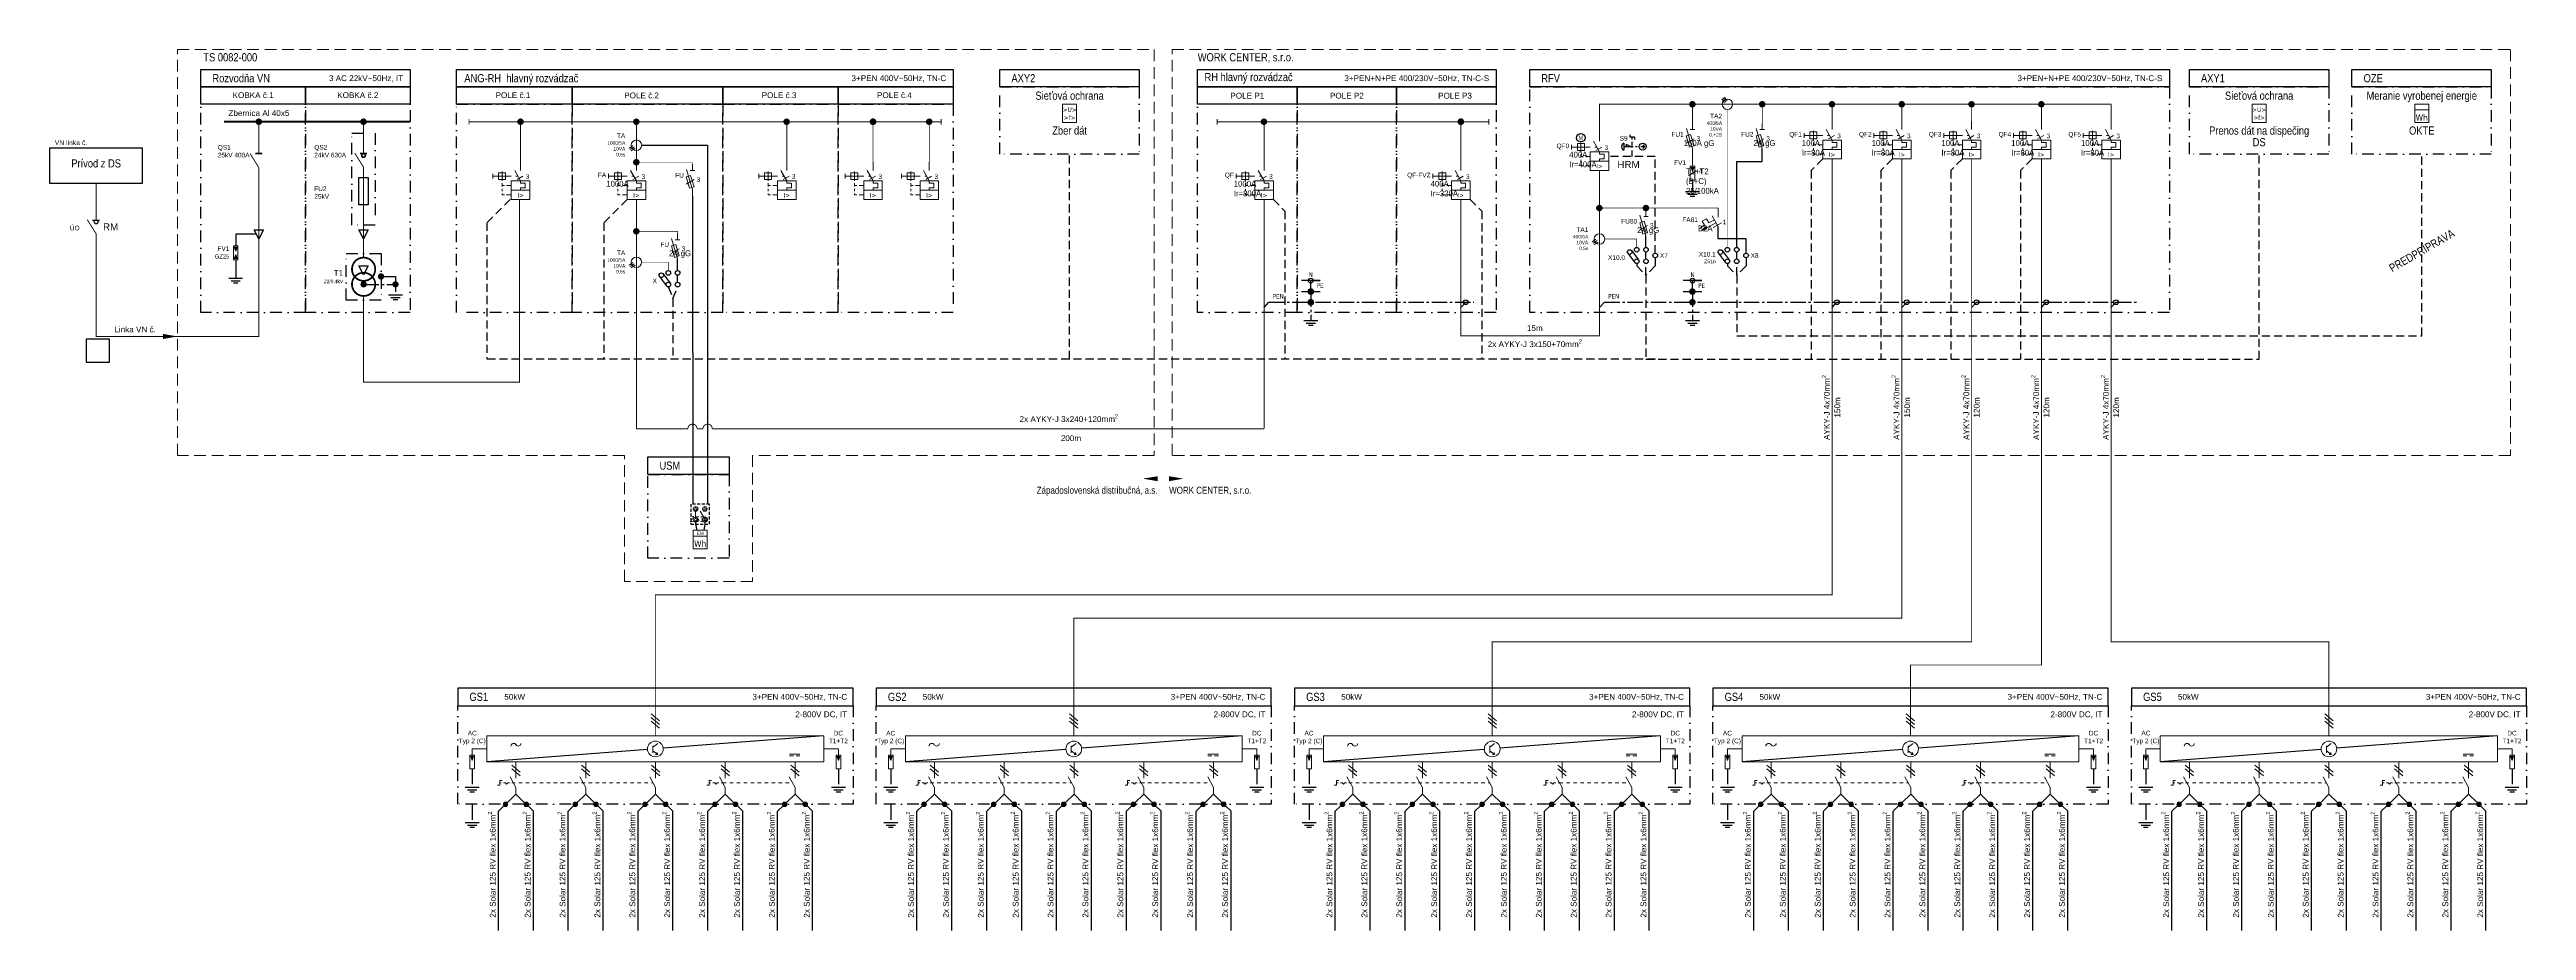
# Model space of a CAD drawing. Header units: millimetres. Extents: x -612 to 6794, y -5043 to 2163.
# Drawn here: x 1316 to 2381, y 892 to 1271 of the extents above; entities that cross this region are included whole.
import ezdxf
from ezdxf.enums import TextEntityAlignment as Align

# ---------------------------------------------------------------- set-up
doc = ezdxf.new("R2018")
doc.units = ezdxf.units.MM
doc.header["$MEASUREMENT"] = 0
for name, pattern in [('EPL_DASH', [1, 0.5, -0.5]), ('EPL_DASH2', [1, 0.66, -0.34]), ('EPL_DASHLONGDOT', [1, 0.66, -0.12, 0.1, -0.12]), ('S_DIVIDE', [8.5, 4, -1.5, 0, -1.5, 0, -1.5]), ('ČERCHOVANÁ', [1, 0.5, -0.25, 0, -0.25]), ('ČÁRKOVANÁ', [0.75, 0.5, -0.25])]:
    doc.linetypes.add(name, pattern=pattern)
doc.layers.get('Defpoints').update_dxf_attribs({"color": 250})
for name, color, linetype in [('10kV', 34, 'Continuous'), ('22kV', 34, 'Continuous'), ('400V', 7, 'Continuous'), ('Elektro rozvod NN', 7, 'S_DIVIDE'), ('ENV-Káble', 7, 'Continuous'), ('EV-Káble', 7, 'Continuous'), ('Kable', 7, 'Continuous'), ('LEGRAND', 7, 'Continuous'), ('Pístroj_OZN', 230, 'Continuous'), ('RS', 40, 'Continuous')]:
    doc.layers.add(name, color=color, linetype=linetype)
for name, color, linetype, lineweight in [('EPLAN100', 7, 'Continuous', 50), ('EPLAN301', 7, 'Continuous', 25), ('EPLAN420', 7, 'Continuous', 35), ('Prístroj', 7, 'Continuous', 13)]:
    doc.layers.add(name, color=color, linetype=linetype, lineweight=lineweight)
doc.styles.get("Standard").update_dxf_attribs({"font": 'arial.ttf'})
doc.styles.add('styl2', font='ARIALN.TTF', dxfattribs={"width": 0.85})
doc.styles.add('Tahoma', font='tahoma.ttf')

# ---------------------------------------------------------------- blocks, each defined once
blk = doc.blocks.new('Výkonový istič')
at = {"layer": 'Prístroj', "color": 0, "ltscale": 4}
for p, q in [((0, -3.5), (0, 0)), ((-12, -5), (-12, -7)), ((-12, -6), (-10.5, -6)), ((-10.5, -6), (-4, -6)), ((-8, -4), (-8, -8)), ((-8, -9), (-8, -10)), ((-8, -10), (-7, -10)), ((-8, -10), (-8, -10.5)), ((-6, -10), (-4, -10)), ((-2.5, -3.5), (0, -8)), ((-2, -6), (-1, -6)), ((-1.5, -7.5), (1, -6)), ((-8, -11.5), (-8, -12.5)), ((-8, -13.5), (-8, -14)), ((-7, -14), (-8, -14)), ((-6, -14), (-4, -14))]:
    blk.add_line(p, q, dxfattribs=at)
for points in [[(-9.5, -7.5), (-6.5, -7.5), (-6.5, -4.5), (-9.5, -4.5)], [(-4, -12), (4, -12), (4, -8), (-4, -8)], [(-4, -16), (4, -16), (4, -12), (-4, -12)]]:
    blk.add_lwpolyline(points, close=True, dxfattribs=at)
blk.add_lwpolyline([(0, -8), (0, -9), (2, -9), (2, -11), (0, -11), (0, -12)], dxfattribs=at)
at = {"lineweight": 30, "flags": 104}
blk.add_attdef('POPIS', text='', height=1.8, dxfattribs=at).set_placement((-13, -5), align=Align.TOP_RIGHT)
at = {"color": 0}
blk.add_attdef('POCET_POLOV', (2.26309, -7.17774), '', height=2, dxfattribs=at)
at = {"layer": 'Prístroj', "color": 0, "style": 'Tahoma'}
blk.add_text('I>', height=1.9629, dxfattribs=at).set_placement((0, -14.19629), align=Align.MIDDLE_CENTER)
at = {"layer": 'Pístroj_OZN'}
blk.add_attdef('OZNACENIE', text='', height=2, dxfattribs=at).set_placement((-13, -3.5), align=Align.RIGHT)
blk = doc.blocks.new('VN MTP')
at = {"layer": '10kV', "color": 0, "lineweight": 13}
for p, q in [((-3.1, -1.2), (-1.5, -0.1)), ((-2.7, -1.8), (-1, -0.7)), ((-2.3, -2.4), (-0.6, -1.3))]:
    blk.add_line(p, q, dxfattribs=at)
blk.add_circle((0, 0), 2.25, dxfattribs=at)
blk = doc.blocks.new('Poistkový odpojovač')
at = {"layer": 'Prístroj', "color": 0, "linetype": 'Continuous', "ltscale": 4}
for p, q in [((0, 0), (0, -2.7)), ((-2.7, -8.5), (0.7, -6.6)), ((-2.6, -2.2), (0, -11)), ((-1, -2.7), (1, -2.7)), ((0, -11), (0, -13.7))]:
    blk.add_line(p, q, dxfattribs=at)
blk.add_lwpolyline([(-1.3, -10.3), (0.7, -9.7), (-0.8, -4.8), (-2.7, -5.4)], close=True, dxfattribs=at)
at = {"lineweight": 30, "flags": 104}
blk.add_attdef('POPIS', text='', height=1.8, dxfattribs=at).set_placement((-3.7, -7.2), align=Align.TOP_RIGHT)
at = {"color": 0}
blk.add_attdef('POCET_POLOV', text='', height=2, dxfattribs=at).set_placement((1.7, -6.6), align=Align.MIDDLE_LEFT)
at = {"layer": 'Pístroj_OZN'}
blk.add_attdef('OZNACENIE', text='', height=2, dxfattribs=at).set_placement((-3.7, -5.7), align=Align.RIGHT)
blk = doc.blocks.new('Prepäťová ochrana')
at = {"layer": 'Prístroj', "linetype": 'Continuous', "ltscale": 4}
blk.add_hatch(color=0, dxfattribs=at).paths.add_polyline_path([(-0.6, -4.6), (0.6, -4.6), (0, -6.3)], flags=0)
at = {"layer": 'Prístroj', "color": 0, "linetype": 'Continuous', "ltscale": 4}
blk.add_line((-1.7, -8), (1.7, -6), dxfattribs=at)
for points in [[(-1, -10), (1, -10), (1, -4), (-1, -4)], [(-0.6, -4.6), (0.6, -4.6), (0, -6.3)]]:
    blk.add_lwpolyline(points, close=True, dxfattribs=at)
at = {"lineweight": 30, "flags": 104}
blk.add_attdef('POPIS', text='', height=1.8, dxfattribs=at).set_placement((-2.7, -5), align=Align.TOP_RIGHT)
blk.add_attdef('POCET_POLOV', text='', height=2).set_placement((2.7, -6), align=Align.MIDDLE_LEFT)
at = {"layer": 'Pístroj_OZN'}
blk.add_attdef('OZNACENIE', text='', height=2, dxfattribs=at).set_placement((-2.7, -3.5), align=Align.RIGHT)
blk = doc.blocks.new('Istič')
at = {"layer": 'Prístroj', "linetype": 'Continuous', "ltscale": 4}
blk.add_hatch(color=0, dxfattribs=at).paths.add_polyline_path([(-7, -9.6), (-5.4, -8.1), (-4.9, -9)], flags=0)
at = {"layer": 'Prístroj', "color": 0, "linetype": 'Continuous'}
for p, q in [((0, 0), (0, -3.9)), ((0, -8), (0, -12.8))]:
    blk.add_line(p, q, dxfattribs=at)
at = {"layer": 'Prístroj', "color": 0, "linetype": 'Continuous', "ltscale": 4}
for p, q in [((-7.6, -8.4), (-5.8, -7.4)), ((-7, -9.6), (-5.4, -8.1)), ((-4.9, -9), (-7, -9.6)), ((-7, -9.6), (-7, -9.6)), ((-6.8, -5.6), (-5, -4.6)), ((-5.8, -7.4), (-6.8, -5.6)), ((-5.4, -8.1), (-4.9, -9)), ((-1, -6.3), (-5.2, -8.6)), ((-5, -4.6), (-4, -6.4)), ((-1.6, -5.1), (-4, -6.4)), ((0, -8), (-2.6, -3.4)), ((-2.1, -8.4), (1.4, -6.4))]:
    blk.add_line(p, q, dxfattribs=at)
at = {"lineweight": 30, "flags": 104}
blk.add_attdef('POPIS', text='', height=1.8, dxfattribs=at).set_placement((-8.6, -7.5), align=Align.TOP_RIGHT)
at = {"color": 0}
blk.add_attdef('POCET_POLOV', text='', height=2, dxfattribs=at).set_placement((2, -6), align=Align.MIDDLE_LEFT)
at = {"layer": 'Pístroj_OZN'}
blk.add_attdef('OZNACENIE', text='', height=2, dxfattribs=at).set_placement((-8.6, -6), align=Align.RIGHT)
blk = doc.blocks.new('Elektromer')
at = {"layer": 'Prístroj', "color": 0, "linetype": 'Continuous', "ltscale": 4}
blk.add_line((-3, -3.5), (3, -3.5), dxfattribs=at)
blk.add_lwpolyline([(-3, -9), (3, -9), (3, -1), (-3, -1)], close=True, dxfattribs=at)
at = {"lineweight": 30, "flags": 104}
blk.add_attdef('POPIS', text='', height=1.8, dxfattribs=at).set_placement((-4, -5), align=Align.TOP_RIGHT)
at = {"layer": 'Prístroj', "style": 'Tahoma'}
blk.add_text('Wh', height=2.72625, dxfattribs=at).set_placement((0, -6.772625), align=Align.MIDDLE_CENTER)
at = {"layer": 'Pístroj_OZN'}
blk.add_attdef('OZNACENIE', text='', height=2, dxfattribs=at).set_placement((-4, -3.5), align=Align.RIGHT)
blk = doc.blocks.new('SS2')
at = {"layer": 'Prístroj', "color": 0, "ltscale": 4}
for p, q in [((0, 1), (0, 0.5)), ((0, -4.1), (0, -0.5)), ((0, -5.1), (0, -5.6))]:
    blk.add_line(p, q, dxfattribs=at)
at = {"layer": 'Prístroj', "color": 0}
for centre, radius in [((0, 0), 1), ((0, 0), 0.5), ((0, -4.6), 1), ((0, -4.6), 0.5)]:
    blk.add_circle(centre, radius, dxfattribs=at)
at = {"lineweight": 30, "flags": 104}
blk.add_attdef('POPIS', text='', height=1.8, dxfattribs=at).set_placement((-3.7, -2.9), align=Align.TOP_RIGHT)
at = {"layer": 'Pístroj_OZN'}
blk.add_attdef('OZNACENIE', text='', height=2, dxfattribs=at).set_placement((-3.7, -1.4), align=Align.RIGHT)
blk = doc.blocks.new('SS1')
at = {"layer": 'Prístroj', "color": 0, "ltscale": 4}
for p, q in [((0, 1), (0, 0.5)), ((-0.2, -4.2), (-2, -1)), ((0, -5.1), (0, -5.6))]:
    blk.add_line(p, q, dxfattribs=at)
at = {"layer": 'Prístroj', "color": 0}
for centre, radius in [((0, 0), 1), ((0, 0), 0.5), ((0, -4.6), 1), ((0, -4.6), 0.5)]:
    blk.add_circle(centre, radius, dxfattribs=at)
at = {"lineweight": 30, "flags": 104}
blk.add_attdef('POPIS', text='', height=1.8, dxfattribs=at).set_placement((-3.7, -2.9), align=Align.TOP_RIGHT)
blk.add_attdef('POCET_POLOV', text='', height=1.5).set_placement((1, -2.3), align=Align.MIDDLE_LEFT)
at = {"layer": 'Pístroj_OZN'}
blk.add_attdef('OZNACENIE', text='', height=2, dxfattribs=at).set_placement((-3.7, -1.4), align=Align.RIGHT)

msp = doc.modelspace()

# ---------------------------------------------------------------- hatches: boundary and pattern name
at = {"layer": 'EV-Káble', "transparency": 33554687}
h = msp.add_hatch(color=1, dxfattribs=at)
h.dxf.hatch_style = 1
h.paths.add_polyline_path([(1512.7, 946.7, 1), (1510.7, 946.7)])
h = msp.add_hatch(color=7, dxfattribs=at)
h.dxf.hatch_style = 1
h.paths.add_polyline_path([(1510.7, 946.7, 1), (1512.7, 946.7)])
h = msp.add_hatch(color=1, dxfattribs=at)
h.dxf.hatch_style = 1
h.paths.add_polyline_path([(1521.6, 946.7, 1), (1519.6, 946.7)])
h = msp.add_hatch(color=7, dxfattribs=at)
h.dxf.hatch_style = 1
h.paths.add_polyline_path([(1519.6, 946.7, 1), (1521.6, 946.7)])
h = msp.add_hatch(color=1, dxfattribs=at)
h.dxf.hatch_style = 1
h.paths.add_polyline_path([(1542.7, 946.7, 1), (1540.7, 946.7)])
h = msp.add_hatch(color=7, dxfattribs=at)
h.dxf.hatch_style = 1
h.paths.add_polyline_path([(1540.7, 946.7, 1), (1542.7, 946.7)])
h = msp.add_hatch(color=1, dxfattribs=at)
h.dxf.hatch_style = 1
h.paths.add_polyline_path([(1551.6, 946.7, 1), (1549.6, 946.7)])
h = msp.add_hatch(color=7, dxfattribs=at)
h.dxf.hatch_style = 1
h.paths.add_polyline_path([(1549.6, 946.7, 1), (1551.6, 946.7)])
h = msp.add_hatch(color=1, dxfattribs=at)
h.dxf.hatch_style = 1
h.paths.add_polyline_path([(1572.7, 946.7, 1), (1570.7, 946.7)])
h = msp.add_hatch(color=7, dxfattribs=at)
h.dxf.hatch_style = 1
h.paths.add_polyline_path([(1570.7, 946.7, 1), (1572.7, 946.7)])
h = msp.add_hatch(color=1, dxfattribs=at)
h.dxf.hatch_style = 1
h.paths.add_polyline_path([(1581.6, 946.7, 1), (1579.6, 946.7)])
h = msp.add_hatch(color=7, dxfattribs=at)
h.dxf.hatch_style = 1
h.paths.add_polyline_path([(1579.6, 946.7, 1), (1581.6, 946.7)])
h = msp.add_hatch(color=1, dxfattribs=at)
h.dxf.hatch_style = 1
h.paths.add_polyline_path([(1602.7, 946.7, 1), (1600.7, 946.7)])
h = msp.add_hatch(color=7, dxfattribs=at)
h.dxf.hatch_style = 1
h.paths.add_polyline_path([(1600.7, 946.7, 1), (1602.7, 946.7)])
h = msp.add_hatch(color=1, dxfattribs=at)
h.dxf.hatch_style = 1
h.paths.add_polyline_path([(1611.6, 946.7, 1), (1609.6, 946.7)])
h = msp.add_hatch(color=7, dxfattribs=at)
h.dxf.hatch_style = 1
h.paths.add_polyline_path([(1609.6, 946.7, 1), (1611.6, 946.7)])
h = msp.add_hatch(color=1, dxfattribs=at)
h.dxf.hatch_style = 1
h.paths.add_polyline_path([(1632.7, 946.7, 1), (1630.7, 946.7)])
h = msp.add_hatch(color=7, dxfattribs=at)
h.dxf.hatch_style = 1
h.paths.add_polyline_path([(1630.7, 946.7, 1), (1632.7, 946.7)])
h = msp.add_hatch(color=1, dxfattribs=at)
h.dxf.hatch_style = 1
h.paths.add_polyline_path([(1641.6, 946.7, 1), (1639.6, 946.7)])
h = msp.add_hatch(color=7, dxfattribs=at)
h.dxf.hatch_style = 1
h.paths.add_polyline_path([(1639.6, 946.7, 1), (1641.6, 946.7)])
h = msp.add_hatch(color=1, dxfattribs=at)
h.dxf.hatch_style = 1
h.paths.add_polyline_path([(1692.6, 946.7, 1), (1690.6, 946.7)])
h = msp.add_hatch(color=7, dxfattribs=at)
h.dxf.hatch_style = 1
h.paths.add_polyline_path([(1690.6, 946.7, 1), (1692.6, 946.7)])
h = msp.add_hatch(color=1, dxfattribs=at)
h.dxf.hatch_style = 1
h.paths.add_polyline_path([(1701.5, 946.7, 1), (1699.5, 946.7)])
h = msp.add_hatch(color=7, dxfattribs=at)
h.dxf.hatch_style = 1
h.paths.add_polyline_path([(1699.5, 946.7, 1), (1701.5, 946.7)])
h = msp.add_hatch(color=1, dxfattribs=at)
h.dxf.hatch_style = 1
h.paths.add_polyline_path([(1722.6, 946.7, 1), (1720.6, 946.7)])
h = msp.add_hatch(color=7, dxfattribs=at)
h.dxf.hatch_style = 1
h.paths.add_polyline_path([(1720.6, 946.7, 1), (1722.6, 946.7)])
h = msp.add_hatch(color=1, dxfattribs=at)
h.dxf.hatch_style = 1
h.paths.add_polyline_path([(1731.5, 946.7, 1), (1729.5, 946.7)])
h = msp.add_hatch(color=7, dxfattribs=at)
h.dxf.hatch_style = 1
h.paths.add_polyline_path([(1729.5, 946.7, 1), (1731.5, 946.7)])
h = msp.add_hatch(color=1, dxfattribs=at)
h.dxf.hatch_style = 1
h.paths.add_polyline_path([(1752.6, 946.7, 1), (1750.6, 946.7)])
h = msp.add_hatch(color=7, dxfattribs=at)
h.dxf.hatch_style = 1
h.paths.add_polyline_path([(1750.6, 946.7, 1), (1752.6, 946.7)])
h = msp.add_hatch(color=1, dxfattribs=at)
h.dxf.hatch_style = 1
h.paths.add_polyline_path([(1761.5, 946.7, 1), (1759.5, 946.7)])
h = msp.add_hatch(color=7, dxfattribs=at)
h.dxf.hatch_style = 1
h.paths.add_polyline_path([(1759.5, 946.7, 1), (1761.5, 946.7)])
h = msp.add_hatch(color=1, dxfattribs=at)
h.dxf.hatch_style = 1
h.paths.add_polyline_path([(1782.6, 946.7, 1), (1780.6, 946.7)])
h = msp.add_hatch(color=7, dxfattribs=at)
h.dxf.hatch_style = 1
h.paths.add_polyline_path([(1780.6, 946.7, 1), (1782.6, 946.7)])
h = msp.add_hatch(color=1, dxfattribs=at)
h.dxf.hatch_style = 1
h.paths.add_polyline_path([(1791.5, 946.7, 1), (1789.5, 946.7)])
h = msp.add_hatch(color=7, dxfattribs=at)
h.dxf.hatch_style = 1
h.paths.add_polyline_path([(1789.5, 946.7, 1), (1791.5, 946.7)])
h = msp.add_hatch(color=1, dxfattribs=at)
h.dxf.hatch_style = 1
h.paths.add_polyline_path([(1812.6, 946.7, 1), (1810.6, 946.7)])
h = msp.add_hatch(color=7, dxfattribs=at)
h.dxf.hatch_style = 1
h.paths.add_polyline_path([(1810.6, 946.7, 1), (1812.6, 946.7)])
h = msp.add_hatch(color=1, dxfattribs=at)
h.dxf.hatch_style = 1
h.paths.add_polyline_path([(1821.5, 946.7, 1), (1819.5, 946.7)])
h = msp.add_hatch(color=7, dxfattribs=at)
h.dxf.hatch_style = 1
h.paths.add_polyline_path([(1819.5, 946.7, 1), (1821.5, 946.7)])
h = msp.add_hatch(color=1, dxfattribs=at)
h.dxf.hatch_style = 1
h.paths.add_polyline_path([(1872.5, 946.7, 1), (1870.5, 946.7)])
h = msp.add_hatch(color=7, dxfattribs=at)
h.dxf.hatch_style = 1
h.paths.add_polyline_path([(1870.5, 946.7, 1), (1872.5, 946.7)])
h = msp.add_hatch(color=1, dxfattribs=at)
h.dxf.hatch_style = 1
h.paths.add_polyline_path([(1881.4, 946.7, 1), (1879.4, 946.7)])
h = msp.add_hatch(color=7, dxfattribs=at)
h.dxf.hatch_style = 1
h.paths.add_polyline_path([(1879.4, 946.7, 1), (1881.4, 946.7)])
h = msp.add_hatch(color=1, dxfattribs=at)
h.dxf.hatch_style = 1
h.paths.add_polyline_path([(1902.5, 946.7, 1), (1900.5, 946.7)])
h = msp.add_hatch(color=7, dxfattribs=at)
h.dxf.hatch_style = 1
h.paths.add_polyline_path([(1900.5, 946.7, 1), (1902.5, 946.7)])
h = msp.add_hatch(color=1, dxfattribs=at)
h.dxf.hatch_style = 1
h.paths.add_polyline_path([(1911.4, 946.7, 1), (1909.4, 946.7)])
h = msp.add_hatch(color=7, dxfattribs=at)
h.dxf.hatch_style = 1
h.paths.add_polyline_path([(1909.4, 946.7, 1), (1911.4, 946.7)])
h = msp.add_hatch(color=1, dxfattribs=at)
h.dxf.hatch_style = 1
h.paths.add_polyline_path([(1932.5, 946.7, 1), (1930.5, 946.7)])
h = msp.add_hatch(color=7, dxfattribs=at)
h.dxf.hatch_style = 1
h.paths.add_polyline_path([(1930.5, 946.7, 1), (1932.5, 946.7)])
h = msp.add_hatch(color=1, dxfattribs=at)
h.dxf.hatch_style = 1
h.paths.add_polyline_path([(1941.4, 946.7, 1), (1939.4, 946.7)])
h = msp.add_hatch(color=7, dxfattribs=at)
h.dxf.hatch_style = 1
h.paths.add_polyline_path([(1939.4, 946.7, 1), (1941.4, 946.7)])
h = msp.add_hatch(color=1, dxfattribs=at)
h.dxf.hatch_style = 1
h.paths.add_polyline_path([(1962.5, 946.7, 1), (1960.5, 946.7)])
h = msp.add_hatch(color=7, dxfattribs=at)
h.dxf.hatch_style = 1
h.paths.add_polyline_path([(1960.5, 946.7, 1), (1962.5, 946.7)])
h = msp.add_hatch(color=1, dxfattribs=at)
h.dxf.hatch_style = 1
h.paths.add_polyline_path([(1971.4, 946.7, 1), (1969.4, 946.7)])
h = msp.add_hatch(color=7, dxfattribs=at)
h.dxf.hatch_style = 1
h.paths.add_polyline_path([(1969.4, 946.7, 1), (1971.4, 946.7)])
h = msp.add_hatch(color=1, dxfattribs=at)
h.dxf.hatch_style = 1
h.paths.add_polyline_path([(1992.5, 946.7, 1), (1990.5, 946.7)])
h = msp.add_hatch(color=7, dxfattribs=at)
h.dxf.hatch_style = 1
h.paths.add_polyline_path([(1990.5, 946.7, 1), (1992.5, 946.7)])
h = msp.add_hatch(color=1, dxfattribs=at)
h.dxf.hatch_style = 1
h.paths.add_polyline_path([(2001.4, 946.7, 1), (1999.4, 946.7)])
h = msp.add_hatch(color=7, dxfattribs=at)
h.dxf.hatch_style = 1
h.paths.add_polyline_path([(1999.4, 946.7, 1), (2001.4, 946.7)])
h = msp.add_hatch(color=1, dxfattribs=at)
h.dxf.hatch_style = 1
h.paths.add_polyline_path([(2052.3, 946.7, 1), (2050.3, 946.7)])
h = msp.add_hatch(color=7, dxfattribs=at)
h.dxf.hatch_style = 1
h.paths.add_polyline_path([(2050.3, 946.7, 1), (2052.3, 946.7)])
h = msp.add_hatch(color=1, dxfattribs=at)
h.dxf.hatch_style = 1
h.paths.add_polyline_path([(2061.2, 946.7, 1), (2059.2, 946.7)])
h = msp.add_hatch(color=7, dxfattribs=at)
h.dxf.hatch_style = 1
h.paths.add_polyline_path([(2059.2, 946.7, 1), (2061.2, 946.7)])
h = msp.add_hatch(color=1, dxfattribs=at)
h.dxf.hatch_style = 1
h.paths.add_polyline_path([(2082.3, 946.7, 1), (2080.3, 946.7)])
h = msp.add_hatch(color=7, dxfattribs=at)
h.dxf.hatch_style = 1
h.paths.add_polyline_path([(2080.3, 946.7, 1), (2082.3, 946.7)])
h = msp.add_hatch(color=1, dxfattribs=at)
h.dxf.hatch_style = 1
h.paths.add_polyline_path([(2091.2, 946.7, 1), (2089.2, 946.7)])
h = msp.add_hatch(color=7, dxfattribs=at)
h.dxf.hatch_style = 1
h.paths.add_polyline_path([(2089.2, 946.7, 1), (2091.2, 946.7)])
h = msp.add_hatch(color=1, dxfattribs=at)
h.dxf.hatch_style = 1
h.paths.add_polyline_path([(2112.3, 946.7, 1), (2110.3, 946.7)])
h = msp.add_hatch(color=7, dxfattribs=at)
h.dxf.hatch_style = 1
h.paths.add_polyline_path([(2110.3, 946.7, 1), (2112.3, 946.7)])
h = msp.add_hatch(color=1, dxfattribs=at)
h.dxf.hatch_style = 1
h.paths.add_polyline_path([(2121.2, 946.7, 1), (2119.2, 946.7)])
h = msp.add_hatch(color=7, dxfattribs=at)
h.dxf.hatch_style = 1
h.paths.add_polyline_path([(2119.2, 946.7, 1), (2121.2, 946.7)])
h = msp.add_hatch(color=1, dxfattribs=at)
h.dxf.hatch_style = 1
h.paths.add_polyline_path([(2142.3, 946.7, 1), (2140.3, 946.7)])
h = msp.add_hatch(color=7, dxfattribs=at)
h.dxf.hatch_style = 1
h.paths.add_polyline_path([(2140.3, 946.7, 1), (2142.3, 946.7)])
h = msp.add_hatch(color=1, dxfattribs=at)
h.dxf.hatch_style = 1
h.paths.add_polyline_path([(2151.2, 946.7, 1), (2149.2, 946.7)])
h = msp.add_hatch(color=7, dxfattribs=at)
h.dxf.hatch_style = 1
h.paths.add_polyline_path([(2149.2, 946.7, 1), (2151.2, 946.7)])
h = msp.add_hatch(color=1, dxfattribs=at)
h.dxf.hatch_style = 1
h.paths.add_polyline_path([(2172.3, 946.7, 1), (2170.3, 946.7)])
h = msp.add_hatch(color=7, dxfattribs=at)
h.dxf.hatch_style = 1
h.paths.add_polyline_path([(2170.3, 946.7, 1), (2172.3, 946.7)])
h = msp.add_hatch(color=1, dxfattribs=at)
h.dxf.hatch_style = 1
h.paths.add_polyline_path([(2181.2, 946.7, 1), (2179.2, 946.7)])
h = msp.add_hatch(color=7, dxfattribs=at)
h.dxf.hatch_style = 1
h.paths.add_polyline_path([(2179.2, 946.7, 1), (2181.2, 946.7)])
h = msp.add_hatch(color=1, dxfattribs=at)
h.dxf.hatch_style = 1
h.paths.add_polyline_path([(2232.2, 946.7, 1), (2230.2, 946.7)])
h = msp.add_hatch(color=7, dxfattribs=at)
h.dxf.hatch_style = 1
h.paths.add_polyline_path([(2230.2, 946.7, 1), (2232.2, 946.7)])
h = msp.add_hatch(color=1, dxfattribs=at)
h.dxf.hatch_style = 1
h.paths.add_polyline_path([(2241.1, 946.7, 1), (2239.1, 946.7)])
h = msp.add_hatch(color=7, dxfattribs=at)
h.dxf.hatch_style = 1
h.paths.add_polyline_path([(2239.1, 946.7, 1), (2241.1, 946.7)])
h = msp.add_hatch(color=1, dxfattribs=at)
h.dxf.hatch_style = 1
h.paths.add_polyline_path([(2262.2, 946.7, 1), (2260.2, 946.7)])
h = msp.add_hatch(color=7, dxfattribs=at)
h.dxf.hatch_style = 1
h.paths.add_polyline_path([(2260.2, 946.7, 1), (2262.2, 946.7)])
h = msp.add_hatch(color=1, dxfattribs=at)
h.dxf.hatch_style = 1
h.paths.add_polyline_path([(2271.1, 946.7, 1), (2269.1, 946.7)])
h = msp.add_hatch(color=7, dxfattribs=at)
h.dxf.hatch_style = 1
h.paths.add_polyline_path([(2269.1, 946.7, 1), (2271.1, 946.7)])
h = msp.add_hatch(color=1, dxfattribs=at)
h.dxf.hatch_style = 1
h.paths.add_polyline_path([(2292.2, 946.7, 1), (2290.2, 946.7)])
h = msp.add_hatch(color=7, dxfattribs=at)
h.dxf.hatch_style = 1
h.paths.add_polyline_path([(2290.2, 946.7, 1), (2292.2, 946.7)])
h = msp.add_hatch(color=1, dxfattribs=at)
h.dxf.hatch_style = 1
h.paths.add_polyline_path([(2301.1, 946.7, 1), (2299.1, 946.7)])
h = msp.add_hatch(color=7, dxfattribs=at)
h.dxf.hatch_style = 1
h.paths.add_polyline_path([(2299.1, 946.7, 1), (2301.1, 946.7)])
h = msp.add_hatch(color=1, dxfattribs=at)
h.dxf.hatch_style = 1
h.paths.add_polyline_path([(2322.2, 946.7, 1), (2320.2, 946.7)])
h = msp.add_hatch(color=7, dxfattribs=at)
h.dxf.hatch_style = 1
h.paths.add_polyline_path([(2320.2, 946.7, 1), (2322.2, 946.7)])
h = msp.add_hatch(color=1, dxfattribs=at)
h.dxf.hatch_style = 1
h.paths.add_polyline_path([(2331.1, 946.7, 1), (2329.1, 946.7)])
h = msp.add_hatch(color=7, dxfattribs=at)
h.dxf.hatch_style = 1
h.paths.add_polyline_path([(2329.1, 946.7, 1), (2331.1, 946.7)])
h = msp.add_hatch(color=1, dxfattribs=at)
h.dxf.hatch_style = 1
h.paths.add_polyline_path([(2352.2, 946.7, 1), (2350.2, 946.7)])
h = msp.add_hatch(color=7, dxfattribs=at)
h.dxf.hatch_style = 1
h.paths.add_polyline_path([(2350.2, 946.7, 1), (2352.2, 946.7)])
h = msp.add_hatch(color=1, dxfattribs=at)
h.dxf.hatch_style = 1
h.paths.add_polyline_path([(2361.1, 946.7, 1), (2359.1, 946.7)])
h = msp.add_hatch(color=7, dxfattribs=at)
h.dxf.hatch_style = 1
h.paths.add_polyline_path([(2359.1, 946.7, 1), (2361.1, 946.7)])
at = {"layer": 'LEGRAND', "lineweight": 13}
for points in [[(1496.8, 967.2), (1498, 967.2), (1497.4, 965.5)], [(1654.2, 967.2), (1655.4, 967.2), (1654.8, 965.5)], [(1676.7, 967.2), (1677.9, 967.2), (1677.3, 965.5)], [(1834.1, 967.2), (1835.3, 967.2), (1834.7, 965.5)], [(1856.6, 967.2), (1857.8, 967.2), (1857.2, 965.5)], [(2013.9, 967.2), (2015.1, 967.2), (2014.5, 965.5)], [(2036.4, 967.2), (2037.6, 967.2), (2037, 965.5)], [(2193.8, 967.2), (2195, 967.2), (2194.4, 965.5)], [(2216.3, 967.2), (2217.5, 967.2), (2216.9, 965.5)], [(2373.7, 967.2), (2374.9, 967.2), (2374.3, 965.5)]]:
    msp.add_hatch(color=256, dxfattribs=at).paths.add_polyline_path(points, flags=0)
at = {"layer": 'Prístroj', "linetype": 'Continuous', "ltscale": 4}
for points in [[(1395.1, 1186.2), (1396.3, 1186.2), (1395.7, 1184.4)], [(1395.1, 1181.3), (1396.3, 1181.3), (1395.7, 1183.1)]]:
    msp.add_hatch(color=0, dxfattribs=at).paths.add_polyline_path(points, flags=0)

# ---------------------------------------------------------------- linework, layer by layer
at = {"lineweight": 13}
for p, q in [((1497.4, 970.5), (1503.7, 970.5)), ((1654.8, 970.5), (1648.6, 970.5)), ((1677.3, 970.5), (1683.6, 970.5)), ((1834.7, 970.5), (1828.4, 970.5)), ((1857.2, 970.5), (1863.4, 970.5)), ((2014.5, 970.5), (2008.3, 970.5)), ((2037, 970.5), (2043.3, 970.5)), ((2194.4, 970.5), (2188.1, 970.5)), ((2216.9, 970.5), (2223.1, 970.5)), ((2374.3, 970.5), (2368, 970.5))]:
    msp.add_line(p, q, dxfattribs=at)
for p, q in [((1572.8, 970.3), (1503.7, 964.9)), ((1648.6, 976.1), (1579.5, 970.8)), ((1752.6, 970.3), (1683.6, 964.9)), ((1828.4, 976.1), (1759.4, 970.8)), ((1932.5, 970.3), (1863.4, 964.9)), ((2008.3, 976.1), (1939.2, 970.8)), ((2112.4, 970.3), (2043.3, 964.9)), ((2188.1, 976.1), (2119.1, 970.8)), ((2292.2, 970.3), (2223.1, 964.9)), ((2368, 976.1), (2298.9, 970.8))]:
    msp.add_line(p, q)
at = {"linetype": 'EPL_DASH', "lineweight": 13, "ltscale": 3}
for p, q in [((1514.4, 956), (1574.9, 956)), ((1605.1, 956), (1635.1, 956)), ((1694.3, 956), (1754.8, 956)), ((1784.9, 956), (1814.9, 956)), ((1874.2, 956), (1934.7, 956)), ((1964.8, 956), (1994.8, 956)), ((2054, 956), (2114.5, 956)), ((2144.7, 956), (2174.7, 956)), ((2233.9, 956), (2294.4, 956)), ((2324.5, 956), (2354.5, 956))]:
    msp.add_line(p, q, dxfattribs=at)
msp.add_lwpolyline([(1315.7, 1213.7), (1355.7, 1213.7), (1355.7, 1228.7), (1315.7, 1228.7)], close=True)
for points in [[(1570.2, 1230), (1598.6, 1230), (1598.6, 1205.9)], [(1592.1, 1208.1), (1592.1, 1205.9)], [(1592.1, 1205.9), (1592.2, 1075.7)], [(1598.6, 1205.9), (1598.6, 1205.9), (1598.6, 1075.7)], [(1593.4, 1068.1), (1593.4, 1067.1), (1593.9, 1064.5)], [(1597.4, 1068.1), (1597.4, 1067.1), (1596.9, 1064.5)]]:
    msp.add_lwpolyline(points)
at = {"layer": '10kV', "color": 0, "ltscale": 5}
for points in [[(1380.7, 1262.6), (1470.7, 1262.6), (1470.7, 1255.1), (1380.7, 1255.1)], [(1490.7, 1262.6), (1704.2, 1262.6), (1704.2, 1255.1), (1490.7, 1255.1)], [(1380.7, 1255.1), (1425.7, 1255.1), (1425.7, 1247.6), (1380.7, 1247.6)], [(1425.7, 1255.1), (1470.7, 1255.1), (1470.7, 1247.6), (1425.7, 1247.6)], [(1490.7, 1255.1), (1540.3, 1255.1), (1540.3, 1247.6), (1490.7, 1247.6)], [(1540.3, 1255.1), (1605.1, 1255.1), (1605.1, 1247.6), (1540.3, 1247.6)], [(1605.1, 1255.1), (1654.7, 1255.1), (1654.7, 1247.6), (1605.1, 1247.6)], [(1654.7, 1255.1), (1704.2, 1255.1), (1704.2, 1247.6), (1654.7, 1247.6)], [(1572.9, 1096), (1607.9, 1096), (1607.9, 1088.5), (1572.9, 1088.5)]]:
    msp.add_lwpolyline(points, close=True, dxfattribs=at)
at = {"layer": '10kV', "color": 0, "linetype": 'ČERCHOVANÁ', "ltscale": 10}
for points in [[(1490.7, 1247.6), (1540.3, 1247.6), (1540.3, 1158.1), (1490.7, 1158.1)], [(1540.3, 1247.6), (1605.1, 1247.6), (1605.1, 1158.1), (1540.3, 1158.1)], [(1605.1, 1247.6), (1654.7, 1247.6), (1654.7, 1158.1), (1605.1, 1158.1)], [(1654.7, 1247.6), (1704.2, 1247.6), (1704.2, 1158.1), (1654.7, 1158.1)], [(1809.2, 1255.1), (1852, 1255.1), (1852, 1158.1), (1809.2, 1158.1)], [(1852, 1255.1), (1894.8, 1255.1), (1894.8, 1158.1), (1852, 1158.1)], [(1894.8, 1255.1), (1937.6, 1255.1), (1937.6, 1158.1), (1894.8, 1158.1)], [(1572.9, 1088.5), (1607.9, 1088.5), (1607.9, 1052.5), (1572.9, 1052.5)]]:
    msp.add_lwpolyline(points, close=True, dxfattribs=at)
at = {"layer": '22kV', "linetype": 'Continuous', "lineweight": 50}
for p, q in [((1404.2, 1226.5), (1407.1, 1226.5)), ((1449.2, 1226.4), (1452.1, 1226.4))]:
    msp.add_line(p, q, dxfattribs=at)
at = {"layer": '22kV', "linetype": 'Continuous'}
msp.add_line((1334.2, 1197.8), (1337.1, 1197.8), dxfattribs=at)
at = {"layer": '22kV', "ltscale": 10}
for p, q in [((1403.6, 1193.6), (1407.7, 1193.6)), ((1405.7, 1189.8), (1403.6, 1193.6)), ((1407.7, 1193.6), (1405.7, 1189.8)), ((1448.6, 1193.6), (1452.7, 1193.6)), ((1450.7, 1189.8), (1448.6, 1193.6)), ((1452.7, 1193.6), (1450.7, 1189.8)), ((1448.6, 1178.1), (1452.7, 1178.1)), ((1450.7, 1174.3), (1448.6, 1178.1)), ((1452.7, 1178.1), (1450.7, 1174.3))]:
    msp.add_line(p, q, dxfattribs=at)
at = {"layer": '22kV', "color": 0, "linetype": 'ČERCHOVANÁ', "ltscale": 10}
for points in [[(1380.7, 1255.1), (1425.7, 1255.1), (1425.7, 1158.1), (1380.7, 1158.1)], [(1425.7, 1255.1), (1470.7, 1255.1), (1470.7, 1158.1), (1425.7, 1158.1)], [(1724.2, 1255.1), (1784.1, 1255.1), (1784.1, 1226.2), (1724.2, 1226.2)], [(1952, 1255.1), (2227, 1255.1), (2227, 1158.1), (1952, 1158.1)], [(2235.6, 1255.1), (2295.5, 1255.1), (2295.5, 1226.2), (2235.6, 1226.2)], [(2305.5, 1255.1), (2365.4, 1255.1), (2365.4, 1226.2), (2305.5, 1226.2)], [(1445.7, 1235.2), (1455.7, 1235.2), (1455.7, 1195.7), (1445.7, 1195.7)], [(1443.2, 1183.4), (1458.2, 1183.4), (1458.2, 1163.4), (1443.2, 1163.4)], [(1491.2, 989.1), (1661.1, 989.1), (1661.1, 946.7), (1491.2, 946.7)], [(1671.1, 989.1), (1840.9, 989.1), (1840.9, 946.7), (1671.1, 946.7)], [(1850.9, 989.1), (2020.8, 989.1), (2020.8, 946.7), (1850.9, 946.7)], [(2030.8, 989.1), (2200.7, 989.1), (2200.7, 946.7), (2030.8, 946.7)], [(2210.7, 989.1), (2380.5, 989.1), (2380.5, 946.7), (2210.7, 946.7)]]:
    msp.add_lwpolyline(points, close=True, dxfattribs=at)
at = {"layer": '22kV', "const_width": 0.8}
for points in [[(1390.7, 1240.1), (1425.7, 1240.1)], [(1425.7, 1240.1), (1470.7, 1240.1)]]:
    msp.add_lwpolyline(points, dxfattribs=at)
at = {"layer": '22kV', "const_width": 1.29}
for points in [[(1406.4, 1240.1, 1), (1404.9, 1240.1, 1), (1406.4, 1240.1, 0.272597)], [(1451.4, 1240.1, 1), (1449.9, 1240.1, 1), (1451.4, 1240.1, 0.272597)]]:
    msp.add_lwpolyline(points, format="xyb", dxfattribs=at)
at = {"layer": '22kV', "const_width": 0.4, "flags": 128}
for points in [[(1405.7, 1230.3), (1405.7, 1240.1)], [(1450.7, 1226.4), (1450.7, 1240.1)], [(1450.7, 1230.2), (1450.7, 1240.1)], [(1401.9, 1226.4), (1405.7, 1220.3), (1405.7, 1215)], [(1405.7, 1230.3), (1405.7, 1226.5)], [(1446.9, 1226.6), (1450.7, 1220.5), (1450.7, 1215.2)], [(1450.7, 1230.2), (1450.7, 1226.4)], [(1405.7, 1215), (1405.7, 1147.8), (1364.4, 1147.8)], [(1450.7, 1215.2), (1450.7, 1204.4)], [(1335.7, 1213.7), (1335.7, 1197.8)], [(1450.7, 1181.7), (1450.7, 1204.4)], [(1331.9, 1198), (1335.7, 1191.9), (1335.7, 1181.9)], [(1335.7, 1191.6), (1335.7, 1187.8)], [(1370.7, 1147.8), (1335.7, 1147.8), (1335.7, 1181.9)]]:
    msp.add_lwpolyline(points, dxfattribs=at)
at = {"layer": '22kV', "lineweight": -3, "ltscale": 10}
msp.add_lwpolyline([(1448.7, 1216.1), (1452.7, 1216.1), (1452.7, 1204.4), (1448.7, 1204.4)], close=True, dxfattribs=at)
at = {"layer": '22kV'}
msp.add_lwpolyline([(1404.7, 1191.7), (1395.7, 1191.7), (1395.7, 1186.7)], dxfattribs=at)
at = {"layer": '22kV', "const_width": 0.75, "flags": 128}
msp.add_lwpolyline([(1445.7, 1176.7, 1), (1455.7, 1176.7, 1), (1445.7, 1176.7, -1)], format="xyb", dxfattribs=at)
at = {"layer": '22kV', "color": 0, "linetype": 'EPL_DASH2', "ltscale": 2}
msp.add_lwpolyline([(1599.4, 1075.7), (1591.4, 1075.7), (1591.4, 1067.1), (1599.4, 1067.1)], close=True, dxfattribs=at)
at = {"layer": '22kV', "linetype": 'Continuous', "lineweight": 50}
msp.add_circle((1450.7, 1225.6), 0.8, dxfattribs=at)
at = {"layer": '22kV', "linetype": 'Continuous', "lineweight": 30}
msp.add_circle((1335.7, 1197), 0.8, dxfattribs=at)
at = {"layer": '22kV', "color": 0}
msp.add_solid([(1364.4, 1146.7), (1370.7, 1147.8), (1364.4, 1148.9), (1370.7, 1147.8)], dxfattribs=at)
at = {"layer": '22kV', "color": 251}
for points in [[(1792, 1087.7), (1785.7, 1086.7), (1792, 1085.6), (1785.7, 1086.7)], [(1797, 1087.7), (1803.2, 1086.7), (1797, 1085.6), (1803.2, 1086.7)]]:
    msp.add_solid(points, dxfattribs=at)
at = {"layer": '400V', "linetype": 'Continuous', "ltscale": 4}
for p, q in [((1992.5, 1230.9), (1992.5, 1227.9)), ((1992.5, 1229.4), (1996.5, 1229.4)), ((1993.5, 1230.4), (1995.5, 1229.4)), ((1993.5, 1230.4), (1993.5, 1229.4)), ((1995, 1234.4), (1995, 1233.4)), ((1997, 1233.4), (1995, 1233.4)), ((1996, 1232.4), (1996, 1233.4)), ((1996, 1229.9), (1996, 1231.4)), ((1997, 1233.4), (1997, 1232.4)), ((1997.5, 1229.4), (1998.1, 1229.4)), ((1997.5, 1229.4), (1998.2, 1229.4)), ((1997.5, 1229.4), (1998.2, 1229.4)), ((1999.8, 1229.4), (2001.5, 1229.4)), ((2000.7, 1230.1), (2001.5, 1229.4)), ((2001.5, 1229.4), (2000.7, 1228.6))]:
    msp.add_line(p, q, dxfattribs=at)
at = {"layer": '400V', "color": 94, "true_color": 0x00a800}
for p, q in [((1398.7, 1172.7), (1392.7, 1172.7)), ((1393.7, 1171.7), (1397.7, 1171.7)), ((1395.7, 1180.7), (1395.7, 1172.7)), ((1396.7, 1170.7), (1394.7, 1170.7)), ((1467.4, 1165.6), (1461.4, 1165.6)), ((1462.4, 1164.6), (1466.4, 1164.6)), ((1465.4, 1163.6), (1463.4, 1163.6))]:
    msp.add_line(p, q, dxfattribs=at)
at = {"layer": '400V', "lineweight": 13}
for p, q in [((1574.3, 985.6), (1577.9, 982.6)), ((1574.3, 984), (1577.9, 981)), ((1574.3, 982.5), (1577.9, 979.5)), ((1754.2, 985.6), (1757.8, 982.6)), ((1754.2, 984), (1757.8, 981)), ((1754.2, 982.5), (1757.8, 979.5)), ((1934.1, 985.6), (1937.7, 982.6)), ((1934.1, 984), (1937.7, 981)), ((1934.1, 982.5), (1937.7, 979.5)), ((2113.9, 985.6), (2117.5, 982.6)), ((2113.9, 984), (2117.5, 981)), ((2113.9, 982.5), (2117.5, 979.5)), ((2293.8, 985.6), (2297.4, 982.6)), ((2293.8, 984), (2297.4, 981)), ((2293.8, 982.5), (2297.4, 979.5))]:
    msp.add_line(p, q, dxfattribs=at)
at = {"layer": '400V', "linetype": 'Continuous', "lineweight": 13, "ltscale": 4}
for p, q in [((1577.2, 972.8), (1575.1, 971.2)), ((1575.1, 971.9), (1575.1, 968.9)), ((1577.2, 968.1), (1575.1, 969.7)), ((1577.2, 968.1), (1576.9, 969)), ((1757, 972.8), (1754.9, 971.2)), ((1754.9, 971.9), (1754.9, 968.9)), ((1757, 968.1), (1754.9, 969.7)), ((1757, 968.1), (1756.8, 969)), ((1936.9, 972.8), (1934.8, 971.2)), ((1934.8, 971.9), (1934.8, 968.9)), ((1936.9, 968.1), (1934.8, 969.7)), ((1936.9, 968.1), (1936.7, 969)), ((2116.8, 972.8), (2114.7, 971.2)), ((2114.7, 971.9), (2114.7, 968.9)), ((2116.8, 968.1), (2114.7, 969.7)), ((2116.8, 968.1), (2116.5, 969)), ((2296.6, 972.8), (2294.5, 971.2)), ((2294.5, 971.9), (2294.5, 968.9)), ((2296.6, 968.1), (2294.5, 969.7)), ((2296.6, 968.1), (2296.4, 969)), ((1577.2, 968.1), (1576.2, 968.1)), ((1633.8, 968.3), (1638.3, 968.3)), ((1633.8, 967.5), (1635.5, 967.5)), ((1638.3, 967.5), (1636.7, 967.5)), ((1757, 968.1), (1756.1, 968.1)), ((1813.7, 968.3), (1818.2, 968.3)), ((1813.7, 967.5), (1815.3, 967.5)), ((1818.2, 967.5), (1816.5, 967.5)), ((1936.9, 968.1), (1936, 968.1)), ((1993.5, 968.3), (1998, 968.3)), ((1993.5, 967.5), (1995.2, 967.5)), ((1998, 967.5), (1996.4, 967.5)), ((2116.8, 968.1), (2115.8, 968.1)), ((2173.4, 968.3), (2177.9, 968.3)), ((2173.4, 967.5), (2175.1, 967.5)), ((2177.9, 967.5), (2176.3, 967.5)), ((2296.6, 968.1), (2295.7, 968.1)), ((2353.3, 968.3), (2357.8, 968.3)), ((2353.3, 967.5), (2354.9, 967.5)), ((2357.8, 967.5), (2356.1, 967.5))]:
    msp.add_line(p, q, dxfattribs=at)
at = {"layer": '400V', "color": 1, "linetype": 'Continuous', "lineweight": 13, "ltscale": 4}
for p, q in [((1516.2, 954), (1513.7, 958.5)), ((1546.2, 954), (1543.7, 958.5)), ((1576.2, 954), (1573.7, 958.5)), ((1606.2, 954), (1603.7, 958.5)), ((1636.2, 954), (1633.7, 958.5)), ((1696.1, 954), (1693.6, 958.5)), ((1726.1, 954), (1723.6, 958.5)), ((1756.1, 954), (1753.6, 958.5)), ((1786.1, 954), (1783.6, 958.5)), ((1816.1, 954), (1813.6, 958.5)), ((1875.9, 954), (1873.4, 958.5)), ((1905.9, 954), (1903.4, 958.5)), ((1935.9, 954), (1933.4, 958.5)), ((1965.9, 954), (1963.4, 958.5)), ((1995.9, 954), (1993.4, 958.5)), ((2055.8, 954), (2053.3, 958.5)), ((2085.8, 954), (2083.3, 958.5)), ((2115.8, 954), (2113.3, 958.5)), ((2145.8, 954), (2143.3, 958.5)), ((2175.8, 954), (2173.3, 958.5)), ((2235.6, 954), (2233.1, 958.5)), ((2265.6, 954), (2263.1, 958.5)), ((2295.6, 954), (2293.1, 958.5)), ((2325.6, 954), (2323.1, 958.5)), ((2355.6, 954), (2353.1, 958.5)), ((1508.2, 955), (1509.2, 955)), ((1509.2, 957), (1509.2, 955)), ((1509.2, 957), (1510.2, 957)), ((1509.2, 956), (1509.9, 956)), ((1510.9, 956), (1511.7, 956)), ((1512.2, 955.3), (1511.7, 956)), ((1512.7, 956), (1512.2, 955.3)), ((1512.7, 956), (1513.4, 956)), ((1514.4, 956), (1515.1, 956)), ((1516.2, 951), (1516.2, 954)), ((1546.2, 951), (1546.2, 954)), ((1576.2, 951), (1576.2, 954)), ((1598.2, 955), (1599.2, 955)), ((1599.2, 957), (1599.2, 955)), ((1599.2, 957), (1600.2, 957)), ((1599.2, 956), (1599.9, 956)), ((1600.9, 956), (1601.7, 956)), ((1602.2, 955.3), (1601.7, 956)), ((1602.7, 956), (1602.2, 955.3)), ((1602.7, 956), (1603.4, 956)), ((1604.4, 956), (1605.1, 956)), ((1606.2, 951), (1606.2, 954)), ((1636.2, 951), (1636.2, 954)), ((1688.1, 955), (1689.1, 955)), ((1689.1, 957), (1689.1, 955)), ((1689.1, 957), (1690.1, 957)), ((1689.1, 956), (1689.8, 956)), ((1690.8, 956), (1691.6, 956)), ((1692.1, 955.3), (1691.6, 956)), ((1692.6, 956), (1692.1, 955.3)), ((1692.6, 956), (1693.3, 956)), ((1694.3, 956), (1694.9, 956)), ((1696.1, 951), (1696.1, 954)), ((1726.1, 951), (1726.1, 954)), ((1756.1, 951), (1756.1, 954)), ((1778.1, 955), (1779.1, 955)), ((1779.1, 957), (1779.1, 955)), ((1779.1, 957), (1780.1, 957)), ((1779.1, 956), (1779.8, 956)), ((1780.8, 956), (1781.6, 956)), ((1782.1, 955.3), (1781.6, 956)), ((1782.6, 956), (1782.1, 955.3)), ((1782.6, 956), (1783.3, 956)), ((1784.3, 956), (1784.9, 956)), ((1786.1, 951), (1786.1, 954)), ((1816.1, 951), (1816.1, 954)), ((1867.9, 955), (1868.9, 955)), ((1868.9, 957), (1868.9, 955)), ((1868.9, 957), (1869.9, 957)), ((1868.9, 956), (1869.7, 956)), ((1870.7, 956), (1871.4, 956)), ((1871.9, 955.3), (1871.4, 956)), ((1872.4, 956), (1871.9, 955.3)), ((1872.4, 956), (1873.2, 956)), ((1874.2, 956), (1874.8, 956)), ((1875.9, 951), (1875.9, 954)), ((1905.9, 951), (1905.9, 954)), ((1935.9, 951), (1935.9, 954)), ((1957.9, 955), (1958.9, 955)), ((1958.9, 957), (1958.9, 955)), ((1958.9, 957), (1959.9, 957)), ((1958.9, 956), (1959.7, 956)), ((1960.7, 956), (1961.4, 956)), ((1961.9, 955.3), (1961.4, 956)), ((1962.4, 956), (1961.9, 955.3)), ((1962.4, 956), (1963.2, 956)), ((1964.2, 956), (1964.8, 956)), ((1965.9, 951), (1965.9, 954)), ((1995.9, 951), (1995.9, 954)), ((2047.8, 955), (2048.8, 955)), ((2048.8, 957), (2048.8, 955)), ((2048.8, 957), (2049.8, 957)), ((2048.8, 956), (2049.5, 956)), ((2050.5, 956), (2051.3, 956)), ((2051.8, 955.3), (2051.3, 956)), ((2052.3, 956), (2051.8, 955.3)), ((2052.3, 956), (2053, 956)), ((2054, 956), (2054.7, 956)), ((2055.8, 951), (2055.8, 954)), ((2085.8, 951), (2085.8, 954)), ((2115.8, 951), (2115.8, 954)), ((2137.8, 955), (2138.8, 955)), ((2138.8, 957), (2138.8, 955)), ((2138.8, 957), (2139.8, 957)), ((2138.8, 956), (2139.5, 956)), ((2140.5, 956), (2141.3, 956)), ((2141.8, 955.3), (2141.3, 956)), ((2142.3, 956), (2141.8, 955.3)), ((2142.3, 956), (2143, 956)), ((2144, 956), (2144.7, 956)), ((2145.8, 951), (2145.8, 954)), ((2175.8, 951), (2175.8, 954)), ((2227.6, 955), (2228.6, 955)), ((2228.6, 957), (2228.6, 955)), ((2228.6, 957), (2229.6, 957)), ((2228.6, 956), (2229.4, 956)), ((2230.4, 956), (2231.1, 956)), ((2231.6, 955.3), (2231.1, 956)), ((2232.1, 956), (2231.6, 955.3)), ((2232.1, 956), (2232.9, 956)), ((2233.9, 956), (2234.5, 956)), ((2235.6, 951), (2235.6, 954)), ((2265.6, 951), (2265.6, 954)), ((2295.6, 951), (2295.6, 954)), ((2317.6, 955), (2318.6, 955)), ((2318.6, 957), (2318.6, 955)), ((2318.6, 957), (2319.6, 957)), ((2318.6, 956), (2319.4, 956)), ((2320.4, 956), (2321.1, 956)), ((2321.6, 955.3), (2321.1, 956)), ((2322.1, 956), (2321.6, 955.3)), ((2322.1, 956), (2322.9, 956)), ((2323.9, 956), (2324.5, 956)), ((2325.6, 951), (2325.6, 954)), ((2355.6, 951), (2355.6, 954))]:
    msp.add_line(p, q, dxfattribs=at)
at = {"layer": '400V', "color": 1, "lineweight": 13}
for p, q in [((1514.4, 963.5), (1518, 960.5)), ((1514.4, 962), (1518, 958.9)), ((1544.4, 963.5), (1548, 960.5)), ((1544.4, 962), (1548, 958.9)), ((1574.4, 963.5), (1578, 960.5)), ((1574.4, 962), (1578, 958.9)), ((1604.4, 963.5), (1608, 960.5)), ((1604.4, 962), (1608, 958.9)), ((1634.4, 963.5), (1638, 960.5)), ((1634.4, 962), (1638, 958.9)), ((1694.3, 963.5), (1697.9, 960.5)), ((1694.3, 962), (1697.9, 958.9)), ((1724.3, 963.5), (1727.9, 960.5)), ((1724.3, 962), (1727.9, 958.9)), ((1754.3, 963.5), (1757.9, 960.5)), ((1754.3, 962), (1757.9, 958.9)), ((1784.3, 963.5), (1787.9, 960.5)), ((1784.3, 962), (1787.9, 958.9)), ((1814.3, 963.5), (1817.9, 960.5)), ((1814.3, 962), (1817.9, 958.9)), ((1874.1, 963.5), (1877.7, 960.5)), ((1874.1, 962), (1877.7, 958.9)), ((1904.1, 963.5), (1907.7, 960.5)), ((1904.1, 962), (1907.7, 958.9)), ((1934.1, 963.5), (1937.7, 960.5)), ((1934.1, 962), (1937.7, 958.9)), ((1964.1, 963.5), (1967.7, 960.5)), ((1964.1, 962), (1967.7, 958.9)), ((1994.1, 963.5), (1997.7, 960.5)), ((1994.1, 962), (1997.7, 958.9)), ((2054, 963.5), (2057.6, 960.5)), ((2054, 962), (2057.6, 958.9)), ((2084, 963.5), (2087.6, 960.5)), ((2084, 962), (2087.6, 958.9)), ((2114, 963.5), (2117.6, 960.5)), ((2114, 962), (2117.6, 958.9)), ((2144, 963.5), (2147.6, 960.5)), ((2144, 962), (2147.6, 958.9)), ((2174, 963.5), (2177.6, 960.5)), ((2174, 962), (2177.6, 958.9)), ((2233.8, 963.5), (2237.4, 960.5)), ((2233.8, 962), (2237.4, 958.9)), ((2263.8, 963.5), (2267.4, 960.5)), ((2263.8, 962), (2267.4, 958.9)), ((2293.8, 963.5), (2297.4, 960.5)), ((2293.8, 962), (2297.4, 958.9)), ((2323.8, 963.5), (2327.4, 960.5)), ((2323.8, 962), (2327.4, 958.9)), ((2353.8, 963.5), (2357.4, 960.5)), ((2353.8, 962), (2357.4, 958.9))]:
    msp.add_line(p, q, dxfattribs=at)
at = {"layer": '400V', "color": 1, "linetype": 'Continuous', "lineweight": 13}
for p, q in [((1516.2, 964.9), (1516.2, 958)), ((1546.2, 964.9), (1546.2, 958)), ((1576.2, 964.9), (1576.2, 958)), ((1606.2, 964.9), (1606.2, 958)), ((1636.2, 964.9), (1636.2, 958)), ((1696.1, 964.9), (1696.1, 958)), ((1726.1, 964.9), (1726.1, 958)), ((1756.1, 964.9), (1756.1, 958)), ((1786.1, 964.9), (1786.1, 958)), ((1816.1, 964.9), (1816.1, 958)), ((1875.9, 964.9), (1875.9, 958)), ((1905.9, 964.9), (1905.9, 958)), ((1935.9, 964.9), (1935.9, 958)), ((1965.9, 964.9), (1965.9, 958)), ((1995.9, 964.9), (1995.9, 958)), ((2055.8, 964.9), (2055.8, 958)), ((2085.8, 964.9), (2085.8, 958)), ((2115.8, 964.9), (2115.8, 958)), ((2145.8, 964.9), (2145.8, 958)), ((2175.8, 964.9), (2175.8, 958)), ((2235.6, 964.9), (2235.6, 958)), ((2265.6, 964.9), (2265.6, 958)), ((2295.6, 964.9), (2295.6, 958)), ((2325.6, 964.9), (2325.6, 958)), ((2355.6, 964.9), (2355.6, 958))]:
    msp.add_line(p, q, dxfattribs=at)
at = {"layer": '400V', "color": 230, "ltscale": 5}
for points in [[(1724.2, 1262.6), (1784.1, 1262.6), (1784.1, 1255.1), (1724.2, 1255.1)], [(1952, 1262.6), (2227, 1262.6), (2227, 1255.1), (1952, 1255.1)], [(2235.6, 1262.6), (2295.5, 1262.6), (2295.5, 1255.1), (2235.6, 1255.1)], [(2305.5, 1262.6), (2365.4, 1262.6), (2365.4, 1255.1), (2305.5, 1255.1)], [(1491.2, 989.1), (1661.1, 989.1), (1661.1, 996.6), (1491.2, 996.6)], [(1671.1, 989.1), (1840.9, 989.1), (1840.9, 996.6), (1671.1, 996.6)], [(1850.9, 989.1), (2020.8, 989.1), (2020.8, 996.6), (1850.9, 996.6)], [(2030.8, 989.1), (2200.7, 989.1), (2200.7, 996.6), (2030.8, 996.6)], [(2210.7, 989.1), (2380.5, 989.1), (2380.5, 996.6), (2210.7, 996.6)]]:
    msp.add_lwpolyline(points, close=True, dxfattribs=at)
at = {"layer": '400V', "ltscale": 5}
for points in [[(1809.2, 1262.6), (1937.6, 1262.6), (1937.6, 1255.1), (1809.2, 1255.1)], [(1809.2, 1255.1), (1852, 1255.1), (1852, 1247.6), (1809.2, 1247.6)], [(1852, 1255.1), (1894.8, 1255.1), (1894.8, 1247.6), (1852, 1247.6)], [(1894.8, 1255.1), (1937.6, 1255.1), (1937.6, 1247.6), (1894.8, 1247.6)]]:
    msp.add_lwpolyline(points, close=True, dxfattribs=at)
at = {"layer": '400V', "flags": 128}
for points, const_width in [([(1982, 1231.7), (1982, 1247.6), (2202, 1247.6)], 0.4), ([(2022, 1236.7), (2022, 1247.6)], 0.4), ([(2052, 1236.7), (2052, 1247.6)], 0.4), ([(2082, 1236.7), (2082, 1247.6)], 0.4), ([(2112, 1236.7), (2112, 1247.6)], 0.4), ([(2142, 1236.7), (2142, 1247.6)], 0.4), ([(2172, 1236.7), (2172, 1247.6)], 0.4), ([(2201.9, 1236.7), (2202, 1247.6)], 0.4), ([(1496, 1238.9), (1496, 1241.3), (1496, 1241.3)], 0.4), ([(1496, 1240.1), (1699, 1240.1)], 0.4), ([(1518.2, 1219.2), (1518.2, 1240.1)], 0.4), ([(1568, 1219.2), (1568, 1240.1)], 0.4), ([(1632.6, 1219.2), (1632.6, 1240.1)], 0.4), ([(1699, 1238.9), (1699, 1241.3), (1699, 1241.3)], 0.4), ([(1817.7, 1238.9), (1817.7, 1241.3), (1817.7, 1241.3)], 0.4), ([(1934.4, 1240.1), (1817.7, 1240.1)], 0.4), ([(1837.8, 1219.2), (1837.8, 1240.1)], 0.4), ([(1922.4, 1219.2), (1922.4, 1240.1)], 0.4), ([(1934.4, 1238.9), (1934.4, 1241.3), (1934.4, 1241.3)], 0.4), ([(2037, 1245.3), (2037, 1186.1)], 0.2), ([(2021.7, 1229.4), (2022, 1228.5), (2022, 1221)], 0.4), ([(1568, 1222.7), (1592.1, 1222.7), (1592.1, 1219)], 0.2), ([(1576.1, 976.1), (1576.1, 1036.7), (2082, 1036.7), (2082, 1224.2)], 0.4), ([(2112, 1224.2), (2112, 1026.7), (1756, 1026.7), (1756, 976.1)], 0.4), ([(2142, 1224.2), (2142, 1016.6), (1935.9, 1016.6), (1935.9, 976.1)], 0.4), ([(1982, 1179.7), (1982, 1219.2)], 0.4), ([(2115.7, 976.1), (2115.7, 1006.6), (2172, 1006.6), (2172, 1224.2)], 0.4), ([(2202, 1224.2), (2202, 1016.6), (2295.6, 1016.6), (2295.6, 976.1)], 0.4), ([(1485.7, 1128.1), (1517.7, 1128.1), (1517.7, 1206.7)], 0.4), ([(1568, 1108.1), (1568, 1206.7), (1568, 1206.7)], 0.4), ([(1837.8, 1108.1), (1837.8, 1108.1), (1837.8, 1206.7)], 0.4), ([(1922.4, 1206.7), (1922.4, 1148.1), (1982, 1148.1), (1982, 1179.7)], 0.4), ([(1568, 1193), (1585.7, 1193), (1585.7, 1189.3)], 0.2), ([(1982, 1203), (2002, 1203), (2002, 1199.3)], 0.2), ([(1984.2, 1189.7), (1998, 1189.7), (1998, 1186.1)], 0.2), ([(1570.2, 1179.7), (1581.7, 1179.7), (1581.7, 1176.1)], 0.2), ([(1450.7, 1165.2), (1450.7, 1128.1), (1460.4, 1128.1)], 0.4), ([(1460.4, 1128.1), (1517.7, 1128.1), (1517.7, 1128.1)], 0.4), ([(1568, 1108.1), (1590.1, 1108.1), (1590.1, 1108.1)], 0.4), ([(1594.1, 1108.1), (1596.6, 1108.1), (1596.6, 1108.1)], 0.4), ([(1837.8, 1108.1), (1600.6, 1108.1), (1600.6, 1108.1)], 0.4)]:
    msp.add_lwpolyline(points, dxfattribs=dict(at, const_width=const_width))
at = {"layer": '400V', "const_width": 1.29}
for points in [[(2022.7, 1247.6, 1), (2021.2, 1247.6, 1), (2022.7, 1247.6, 0.272597)], [(2052.7, 1247.6, 1), (2051.2, 1247.6, 1), (2052.7, 1247.6, 0.272597)], [(2082.7, 1247.6, 1), (2081.2, 1247.6, 1), (2082.7, 1247.6, 0.272597)], [(2112.7, 1247.6, 1), (2111.2, 1247.6, 1), (2112.7, 1247.6, 0.272597)], [(2142.7, 1247.6, 1), (2141.2, 1247.6, 1), (2142.7, 1247.6, 0.272597)], [(2172.7, 1247.6, 1), (2171.2, 1247.6, 1), (2172.7, 1247.6, 0.272597)], [(1518.9, 1240.1, 1), (1517.4, 1240.1, 1), (1518.9, 1240.1, 0.272597)], [(1568.7, 1240.1, 1), (1567.2, 1240.1, 1), (1568.7, 1240.1, 0.272597)], [(1633.3, 1240.1, 1), (1631.8, 1240.1, 1), (1633.3, 1240.1, 0.272597)], [(1838.5, 1240.1, 1), (1837, 1240.1, 1), (1838.5, 1240.1, 0.272597)], [(1838.5, 1240.1, 1), (1837, 1240.1, 1), (1838.5, 1240.1, 0.272597)], [(1923.2, 1240.1, 1), (1921.6, 1240.1, 1), (1923.2, 1240.1, 0.272597)], [(1568.7, 1222.7, 1), (1567.2, 1222.7, 1), (1568.7, 1222.7, 0.272597)], [(1982.7, 1203, 1), (1981.2, 1203, 1), (1982.7, 1203, 0.272597)], [(2002.7, 1203, 1), (2001.2, 1203, 1), (2002.7, 1203, 0.272597)], [(1568.7, 1193, 1), (1567.2, 1193, 1), (1568.7, 1193, 0.272597)]]:
    msp.add_lwpolyline(points, format="xyb", dxfattribs=at)
at = {"layer": '400V', "color": 252, "const_width": 1.29}
for points in [[(1670.5, 1240.1, 1), (1668.9, 1240.1, 1), (1670.5, 1240.1, 0.272597)], [(1694.6, 1240.1, 1), (1693.1, 1240.1, 1), (1694.6, 1240.1, 0.272597)]]:
    msp.add_lwpolyline(points, format="xyb", dxfattribs=at)
at = {"layer": '400V', "color": 252, "const_width": 0.4, "flags": 128}
for points in [[(1669.7, 1219.2), (1669.7, 1240.1)], [(1693.9, 1219.2), (1693.9, 1240.1)]]:
    msp.add_lwpolyline(points, dxfattribs=at)
at = {"layer": '400V', "color": 253, "linetype": 'ČÁRKOVANÁ', "ltscale": 3, "const_width": 0.2, "flags": 128}
msp.add_lwpolyline([(2002, 1203), (2033, 1203), (2033, 1199.1)], dxfattribs=at)
at = {"layer": '400V', "flags": 128}
for points, const_width in [([(1445.7, 1170.2, 1), (1455.7, 1170.2, 1), (1445.7, 1170.2, -1)], 0.75), ([(1590.1, 1108.1, -1), (1594.1, 1108.1)], 0.4), ([(1590.1, 1108.1, -1), (1594.1, 1108.1)], 0.4), ([(1596.6, 1108.1, -1), (1600.6, 1108.1)], 0.4)]:
    msp.add_lwpolyline(points, format="xyb", dxfattribs=dict(at, const_width=const_width))
at = {"layer": '400V', "color": 94, "true_color": 0x00a800, "const_width": 1.29}
for points in [[(1451.4, 1170.2, 1), (1450, 1170.2, 1), (1451.4, 1170.2, 0.272597)], [(1458.9, 1173.6, 1), (1457.5, 1173.6, 1), (1458.9, 1173.6, 0.272597)], [(1465.1, 1170.2, 1), (1463.7, 1170.2, 1), (1465.1, 1170.2, 0.272597)], [(1857.1, 1167.1, -1), (1858.7, 1167.1, -1), (1857.1, 1167.1, -0.272597)], [(1857.1, 1162.5, -1), (1858.7, 1162.5, -1), (1857.1, 1162.5, -0.272597)], [(2021.2, 1167.1, -1), (2022.7, 1167.1, -1), (2021.2, 1167.1, -0.272597)], [(2021.2, 1162.5, -1), (2022.7, 1162.5, -1), (2021.2, 1162.5, -0.272597)]]:
    msp.add_lwpolyline(points, format="xyb", dxfattribs=at)
at = {"layer": '400V', "linetype": 'Continuous', "lineweight": 13, "ltscale": 4}
for points in [[(1503.7, 964.9), (1648.6, 964.9), (1648.6, 976.1), (1503.7, 976.1)], [(1683.6, 964.9), (1828.4, 964.9), (1828.4, 976.1), (1683.6, 976.1)], [(1863.4, 964.9), (2008.3, 964.9), (2008.3, 976.1), (1863.4, 976.1)], [(2043.3, 964.9), (2188.1, 964.9), (2188.1, 976.1), (2043.3, 976.1)], [(2223.1, 964.9), (2368, 964.9), (2368, 976.1), (2223.1, 976.1)]]:
    msp.add_lwpolyline(points, close=True, dxfattribs=at)
at = {"layer": '400V', "color": 1, "linetype": 'Continuous', "lineweight": 25, "ltscale": 4}
for points in [[(1512.4, 947.3), (1516.2, 951)], [(1519.9, 947.3), (1516.2, 951)], [(1542.4, 947.3), (1546.2, 951)], [(1549.9, 947.3), (1546.2, 951)], [(1572.4, 947.3), (1576.2, 951)], [(1579.9, 947.3), (1576.2, 951)], [(1602.4, 947.3), (1606.2, 951)], [(1609.9, 947.3), (1606.2, 951)], [(1632.4, 947.3), (1636.2, 951)], [(1639.9, 947.3), (1636.2, 951)], [(1692.3, 947.3), (1696.1, 951)], [(1699.8, 947.3), (1696.1, 951)], [(1722.3, 947.3), (1726.1, 951)], [(1729.8, 947.3), (1726.1, 951)], [(1752.3, 947.3), (1756.1, 951)], [(1759.8, 947.3), (1756.1, 951)], [(1782.3, 947.3), (1786.1, 951)], [(1789.8, 947.3), (1786.1, 951)], [(1812.3, 947.3), (1816.1, 951)], [(1819.8, 947.3), (1816.1, 951)], [(1872.2, 947.3), (1875.9, 951)], [(1879.7, 947.3), (1875.9, 951)], [(1902.2, 947.3), (1905.9, 951)], [(1909.7, 947.3), (1905.9, 951)], [(1932.2, 947.3), (1935.9, 951)], [(1939.7, 947.3), (1935.9, 951)], [(1962.2, 947.3), (1965.9, 951)], [(1969.7, 947.3), (1965.9, 951)], [(1992.2, 947.3), (1995.9, 951)], [(1999.7, 947.3), (1995.9, 951)], [(2052, 947.3), (2055.8, 951)], [(2059.5, 947.3), (2055.8, 951)], [(2082, 947.3), (2085.8, 951)], [(2089.5, 947.3), (2085.8, 951)], [(2112, 947.3), (2115.8, 951)], [(2119.5, 947.3), (2115.8, 951)], [(2142, 947.3), (2145.8, 951)], [(2149.5, 947.3), (2145.8, 951)], [(2172, 947.3), (2175.8, 951)], [(2179.5, 947.3), (2175.8, 951)], [(2231.9, 947.3), (2235.6, 951)], [(2239.4, 947.3), (2235.6, 951)], [(2261.9, 947.3), (2265.6, 951)], [(2269.4, 947.3), (2265.6, 951)], [(2291.9, 947.3), (2295.6, 951)], [(2299.4, 947.3), (2295.6, 951)], [(2321.9, 947.3), (2325.6, 951)], [(2329.4, 947.3), (2325.6, 951)], [(2351.9, 947.3), (2355.6, 951)], [(2359.4, 947.3), (2355.6, 951)], [(1508.7, 892.5), (1508.7, 943.7), (1511, 946)], [(1523.7, 892.5), (1523.7, 943.7), (1521.4, 946)], [(1538.7, 892.5), (1538.7, 943.7), (1541, 946)], [(1553.7, 892.5), (1553.7, 943.7), (1551.4, 946)], [(1568.7, 892.5), (1568.7, 943.7), (1571, 946)], [(1583.7, 892.5), (1583.7, 943.7), (1581.4, 946)], [(1598.7, 892.5), (1598.7, 943.7), (1601, 946)], [(1613.7, 892.5), (1613.7, 943.7), (1611.4, 946)], [(1628.7, 892.5), (1628.7, 943.7), (1631, 946)], [(1643.7, 892.5), (1643.7, 943.7), (1641.4, 946)], [(1688.6, 892.5), (1688.6, 943.7), (1690.9, 946)], [(1703.6, 892.5), (1703.6, 943.7), (1701.2, 946)], [(1718.6, 892.5), (1718.6, 943.7), (1720.9, 946)], [(1733.6, 892.5), (1733.6, 943.7), (1731.2, 946)], [(1748.6, 892.5), (1748.6, 943.7), (1750.9, 946)], [(1763.6, 892.5), (1763.6, 943.7), (1761.2, 946)], [(1778.6, 892.5), (1778.6, 943.7), (1780.9, 946)], [(1793.6, 892.5), (1793.6, 943.7), (1791.2, 946)], [(1808.6, 892.5), (1808.6, 943.7), (1810.9, 946)], [(1823.6, 892.5), (1823.6, 943.7), (1821.2, 946)], [(1868.4, 892.5), (1868.4, 943.7), (1870.8, 946)], [(1883.4, 892.5), (1883.4, 943.7), (1881.1, 946)], [(1898.4, 892.5), (1898.4, 943.7), (1900.8, 946)], [(1913.4, 892.5), (1913.4, 943.7), (1911.1, 946)], [(1928.4, 892.5), (1928.4, 943.7), (1930.8, 946)], [(1943.4, 892.5), (1943.4, 943.7), (1941.1, 946)], [(1958.4, 892.5), (1958.4, 943.7), (1960.8, 946)], [(1973.4, 892.5), (1973.4, 943.7), (1971.1, 946)], [(1988.4, 892.5), (1988.4, 943.7), (1990.8, 946)], [(2003.4, 892.5), (2003.4, 943.7), (2001.1, 946)], [(2048.3, 892.5), (2048.3, 943.7), (2050.6, 946)], [(2063.3, 892.5), (2063.3, 943.7), (2060.9, 946)], [(2078.3, 892.5), (2078.3, 943.7), (2080.6, 946)], [(2093.3, 892.5), (2093.3, 943.7), (2090.9, 946)], [(2108.3, 892.5), (2108.3, 943.7), (2110.6, 946)], [(2123.3, 892.5), (2123.3, 943.7), (2120.9, 946)], [(2138.3, 892.5), (2138.3, 943.7), (2140.6, 946)], [(2153.3, 892.5), (2153.3, 943.7), (2150.9, 946)], [(2168.3, 892.5), (2168.3, 943.7), (2170.6, 946)], [(2183.3, 892.5), (2183.3, 943.7), (2180.9, 946)], [(2228.1, 892.5), (2228.1, 943.7), (2230.5, 946)], [(2243.1, 892.5), (2243.1, 943.7), (2240.8, 946)], [(2258.1, 892.5), (2258.1, 943.7), (2260.5, 946)], [(2273.1, 892.5), (2273.1, 943.7), (2270.8, 946)], [(2288.1, 892.5), (2288.1, 943.7), (2290.5, 946)], [(2303.1, 892.5), (2303.1, 943.7), (2300.8, 946)], [(2318.1, 892.5), (2318.1, 943.7), (2320.5, 946)], [(2333.1, 892.5), (2333.1, 943.7), (2330.8, 946)], [(2348.1, 892.5), (2348.1, 943.7), (2350.5, 946)], [(2363.1, 892.5), (2363.1, 943.7), (2360.8, 946)]]:
    msp.add_lwpolyline(points, dxfattribs=at)
at = {"layer": '400V'}
msp.add_circle((1974, 1233.2), 1.81, dxfattribs=at)
at = {"layer": '400V', "linetype": 'Continuous', "ltscale": 4}
msp.add_circle((2000.6, 1229.4), 1.5, dxfattribs=at)
at = {"layer": '400V', "linetype": 'Continuous', "lineweight": 13, "ltscale": 4}
for centre in [(1576.1, 970.5), (1756, 970.5), (1935.9, 970.5), (2115.7, 970.5), (2295.6, 970.5)]:
    msp.add_circle(centre, 3.38, dxfattribs=at)
at = {"layer": '400V', "linetype": 'Continuous', "ltscale": 4}
msp.add_arc((1993.1, 1229.4), 1.61, 111.5448, 248.4552, dxfattribs=at)
at = {"layer": '400V', "linetype": 'Continuous', "lineweight": 13, "ltscale": 4}
for centre, radius, start, end in [((1515.2, 971.7), 1.2, 30, 180), ((1517.2, 972.9), 1.16, 210, 0), ((1695, 971.7), 1.2, 30, 180), ((1697.1, 972.9), 1.16, 210, 0), ((1874.9, 971.7), 1.2, 30, 180), ((1876.9, 972.9), 1.16, 210, 0), ((2054.7, 971.7), 1.2, 30, 180), ((2056.8, 972.9), 1.16, 210, 0), ((2234.6, 971.7), 1.2, 30, 180), ((2236.6, 972.9), 1.16, 210, 0)]:
    msp.add_arc(centre, radius, start, end, dxfattribs=at)
at = {"layer": 'Defpoints'}
msp.add_lwpolyline([(1331.4, 1136.7), (1341.4, 1136.7), (1341.4, 1146.7), (1331.4, 1146.7)], close=True, dxfattribs=at)
at = {"layer": 'EPLAN100', "color": 94, "linetype": 'EPL_DASHLONGDOT', "lineweight": 30, "ltscale": 10, "true_color": 0x00a800}
for p, q in [((2025, 1210), (2019, 1210)), ((2020, 1209), (2024, 1209)), ((2023, 1208), (2021, 1208)), ((1857.9, 1167.1), (1857.9, 1154.5)), ((2022, 1167.1), (2022, 1154.5)), ((1860.9, 1154.5), (1854.9, 1154.5)), ((1855.9, 1153.5), (1859.9, 1153.5)), ((1858.9, 1152.5), (1856.9, 1152.5)), ((2025, 1154.5), (2019, 1154.5)), ((2020, 1153.5), (2024, 1153.5)), ((2023, 1152.5), (2021, 1152.5)), ((1497.4, 961.9), (1497.4, 953.9)), ((1654.8, 961.9), (1654.8, 953.9)), ((1677.3, 961.9), (1677.3, 953.9)), ((1834.7, 961.9), (1834.7, 953.9)), ((1857.2, 961.9), (1857.2, 953.9)), ((2014.5, 961.9), (2014.5, 953.9)), ((2037, 961.9), (2037, 953.9)), ((2194.4, 961.9), (2194.4, 953.9)), ((2216.9, 961.9), (2216.9, 953.9)), ((2374.3, 961.9), (2374.3, 953.9)), ((1500.4, 953.9), (1494.4, 953.9)), ((1495.4, 952.9), (1499.4, 952.9)), ((1498.4, 951.9), (1496.4, 951.9)), ((1657.8, 953.9), (1651.8, 953.9)), ((1652.8, 952.9), (1656.8, 952.9)), ((1655.8, 951.9), (1653.8, 951.9)), ((1680.3, 953.9), (1674.3, 953.9)), ((1675.3, 952.9), (1679.3, 952.9)), ((1678.3, 951.9), (1676.3, 951.9)), ((1837.7, 953.9), (1831.7, 953.9)), ((1832.7, 952.9), (1836.7, 952.9)), ((1835.7, 951.9), (1833.7, 951.9)), ((1860.2, 953.9), (1854.2, 953.9)), ((1855.2, 952.9), (1859.2, 952.9)), ((1858.2, 951.9), (1856.2, 951.9)), ((2017.5, 953.9), (2011.5, 953.9)), ((2012.5, 952.9), (2016.5, 952.9)), ((2015.5, 951.9), (2013.5, 951.9)), ((2040, 953.9), (2034, 953.9)), ((2035, 952.9), (2039, 952.9)), ((2038, 951.9), (2036, 951.9)), ((2197.4, 953.9), (2191.4, 953.9)), ((2192.4, 952.9), (2196.4, 952.9)), ((2195.4, 951.9), (2193.4, 951.9)), ((2219.9, 953.9), (2213.9, 953.9)), ((2214.9, 952.9), (2218.9, 952.9)), ((2217.9, 951.9), (2215.9, 951.9)), ((2377.3, 953.9), (2371.3, 953.9)), ((2372.3, 952.9), (2376.3, 952.9)), ((2375.3, 951.9), (2373.3, 951.9)), ((1500.4, 938.7), (1494.4, 938.7)), ((1495.4, 937.7), (1499.4, 937.7)), ((1497.4, 946.7), (1497.4, 938.7)), ((1680.3, 938.7), (1674.3, 938.7)), ((1675.3, 937.7), (1679.3, 937.7)), ((1677.3, 946.7), (1677.3, 938.7)), ((1860.2, 938.7), (1854.2, 938.7)), ((1855.2, 937.7), (1859.2, 937.7)), ((1857.2, 946.7), (1857.2, 938.7)), ((2040, 938.7), (2034, 938.7)), ((2035, 937.7), (2039, 937.7)), ((2037, 946.7), (2037, 938.7)), ((2219.9, 938.7), (2213.9, 938.7)), ((2214.9, 937.7), (2218.9, 937.7)), ((2216.9, 946.7), (2216.9, 938.7)), ((1498.4, 936.7), (1496.4, 936.7)), ((1678.3, 936.7), (1676.3, 936.7)), ((1858.2, 936.7), (1856.2, 936.7)), ((2038, 936.7), (2036, 936.7)), ((2217.9, 936.7), (2215.9, 936.7))]:
    msp.add_line(p, q, dxfattribs=at)
for points in [[(2022, 1215), (2022, 1210)], [(1458.2, 1173.6), (1464.4, 1173.6), (1464.4, 1165.6)], [(1450.7, 1170.2), (1464.4, 1170.2)], [(1837.8, 1160.3), (1839.9, 1162.5), (1928, 1162.5)], [(1982, 1160.3), (1984.1, 1162.5), (2214.1, 1162.5)]]:
    msp.add_lwpolyline(points, dxfattribs=at)
at = {"layer": 'EPLAN100', "color": 5, "lineweight": 30, "ltscale": 10}
for points in [[(1857.9, 1168.4), (1857.9, 1171.8), (1861.9, 1171.8), (1853.9, 1171.8)], [(2022, 1168.4), (2022, 1171.8), (2026, 1171.8), (2018, 1171.8)]]:
    msp.add_lwpolyline(points, dxfattribs=at)
at = {"layer": 'EPLAN100', "color": 94, "linetype": 'EPL_DASHLONGDOT', "lineweight": 30, "ltscale": 5, "true_color": 0x00a800}
for points in [[(1853.9, 1167.1), (1861.9, 1167.1)], [(1922.4, 1160.3), (1924.5, 1162.5)], [(2018, 1167.1), (2026, 1167.1)], [(2082, 1160.3), (2084.1, 1162.5)], [(2112, 1160.3), (2114.1, 1162.5)], [(2142, 1160.3), (2144.1, 1162.5)], [(2172, 1160.3), (2174.1, 1162.5)], [(2201.9, 1160.3), (2204.1, 1162.5)]]:
    msp.add_lwpolyline(points, dxfattribs=at)
at = {"layer": 'EPLAN301', "color": 5, "ltscale": 4}
for centre in [(1857.9, 1171.8), (2022, 1171.8)]:
    msp.add_circle(centre, 1, dxfattribs=at)
at = {"layer": 'EPLAN301', "color": 94, "ltscale": 4, "true_color": 0x00a800}
for centre in [(1924.5, 1162.5), (2084.1, 1162.5), (2114.1, 1162.5), (2144.1, 1162.5), (2174.1, 1162.5), (2204.1, 1162.5)]:
    msp.add_circle(centre, 1, dxfattribs=at)
at = {"layer": 'EV-Káble'}
for p, q in [((2002, 1186.1), (2002, 1191.1)), ((2002, 1181.1), (2002, 1184.1)), ((2041, 1181.1), (2041, 1184.1)), ((1585.7, 1176.1), (1585.7, 1181.1))]:
    msp.add_line(p, q, dxfattribs=at)
at = {"layer": 'EV-Káble', "color": 230}
msp.add_line((1585.7, 1171.1), (1585.7, 1174.1), dxfattribs=at)
at = {"layer": 'EV-Káble', "color": 1, "lineweight": 13}
for p, q in [((1512.7, 946.7), (1510.7, 946.7)), ((1521.6, 946.7), (1519.6, 946.7)), ((1542.7, 946.7), (1540.7, 946.7)), ((1551.6, 946.7), (1549.6, 946.7)), ((1572.7, 946.7), (1570.7, 946.7)), ((1581.6, 946.7), (1579.6, 946.7)), ((1602.7, 946.7), (1600.7, 946.7)), ((1611.6, 946.7), (1609.6, 946.7)), ((1632.7, 946.7), (1630.7, 946.7)), ((1641.6, 946.7), (1639.6, 946.7)), ((1692.6, 946.7), (1690.6, 946.7)), ((1701.5, 946.7), (1699.5, 946.7)), ((1722.6, 946.7), (1720.6, 946.7)), ((1731.5, 946.7), (1729.5, 946.7)), ((1752.6, 946.7), (1750.6, 946.7)), ((1761.5, 946.7), (1759.5, 946.7)), ((1782.6, 946.7), (1780.6, 946.7)), ((1791.5, 946.7), (1789.5, 946.7)), ((1812.6, 946.7), (1810.6, 946.7)), ((1821.5, 946.7), (1819.5, 946.7)), ((1872.5, 946.7), (1870.5, 946.7)), ((1881.4, 946.7), (1879.4, 946.7)), ((1902.5, 946.7), (1900.5, 946.7)), ((1911.4, 946.7), (1909.4, 946.7)), ((1932.5, 946.7), (1930.5, 946.7)), ((1941.4, 946.7), (1939.4, 946.7)), ((1962.5, 946.7), (1960.5, 946.7)), ((1971.4, 946.7), (1969.4, 946.7)), ((1992.5, 946.7), (1990.5, 946.7)), ((2001.4, 946.7), (1999.4, 946.7)), ((2052.3, 946.7), (2050.3, 946.7)), ((2061.2, 946.7), (2059.2, 946.7)), ((2082.3, 946.7), (2080.3, 946.7)), ((2091.2, 946.7), (2089.2, 946.7)), ((2112.3, 946.7), (2110.3, 946.7)), ((2121.2, 946.7), (2119.2, 946.7)), ((2142.3, 946.7), (2140.3, 946.7)), ((2151.2, 946.7), (2149.2, 946.7)), ((2172.3, 946.7), (2170.3, 946.7)), ((2181.2, 946.7), (2179.2, 946.7)), ((2232.2, 946.7), (2230.2, 946.7)), ((2241.1, 946.7), (2239.1, 946.7)), ((2262.2, 946.7), (2260.2, 946.7)), ((2271.1, 946.7), (2269.1, 946.7)), ((2292.2, 946.7), (2290.2, 946.7)), ((2301.1, 946.7), (2299.1, 946.7)), ((2322.2, 946.7), (2320.2, 946.7)), ((2331.1, 946.7), (2329.1, 946.7)), ((2352.2, 946.7), (2350.2, 946.7)), ((2361.1, 946.7), (2359.1, 946.7))]:
    msp.add_line(p, q, dxfattribs=at)
at = {"layer": 'EV-Káble'}
for points in [[(2041, 1186.1), (2041, 1223), (2052, 1223), (2052, 1228.5)], [(2045, 1183.6), (2045, 1189.7), (2033, 1189.7), (2033, 1195)]]:
    msp.add_lwpolyline(points, dxfattribs=at)
at = {"layer": 'LEGRAND'}
for p, q in [((1994, 1183.7), (1997, 1179.7)), ((1995.8, 1184.7), (1998.8, 1180.7)), ((2033, 1183.7), (2036, 1179.7)), ((2034.8, 1184.7), (2037.8, 1180.7))]:
    msp.add_line(p, q, dxfattribs=at)
at = {"layer": 'LEGRAND', "color": 230}
for p, q in [((1577.8, 1173.7), (1580.8, 1169.7)), ((1579.5, 1174.7), (1582.5, 1170.7))]:
    msp.add_line(p, q, dxfattribs=at)
at = {"layer": 'LEGRAND', "lineweight": 13}
for p, q in [((1497.4, 970.5), (1497.4, 967)), ((1654.8, 970.5), (1654.8, 967)), ((1677.3, 970.5), (1677.3, 967)), ((1834.7, 970.5), (1834.7, 967)), ((1857.2, 970.5), (1857.2, 967)), ((2014.6, 970.5), (2014.5, 967)), ((2037, 970.5), (2037, 967)), ((2194.4, 970.5), (2194.4, 967)), ((2216.9, 970.5), (2216.9, 967)), ((2374.3, 970.5), (2374.3, 967))]:
    msp.add_line(p, q, dxfattribs=at)
for points in [[(1496.4, 961.9), (1498.4, 961.9), (1498.4, 967.9), (1496.4, 967.9)], [(1496.8, 967.2), (1498, 967.2), (1497.4, 965.5)], [(1653.8, 961.9), (1655.8, 961.9), (1655.8, 967.9), (1653.8, 967.9)], [(1654.2, 967.2), (1655.4, 967.2), (1654.8, 965.5)], [(1676.3, 961.9), (1678.3, 961.9), (1678.3, 967.9), (1676.3, 967.9)], [(1676.7, 967.2), (1677.9, 967.2), (1677.3, 965.5)], [(1833.7, 961.9), (1835.7, 961.9), (1835.7, 967.9), (1833.7, 967.9)], [(1834.1, 967.2), (1835.3, 967.2), (1834.7, 965.5)], [(1856.2, 961.9), (1858.2, 961.9), (1858.2, 967.9), (1856.2, 967.9)], [(1856.6, 967.2), (1857.8, 967.2), (1857.2, 965.5)], [(2013.5, 961.9), (2015.5, 961.9), (2015.5, 967.9), (2013.5, 967.9)], [(2013.9, 967.2), (2015.1, 967.2), (2014.5, 965.5)], [(2036, 961.9), (2038, 961.9), (2038, 967.9), (2036, 967.9)], [(2036.4, 967.2), (2037.6, 967.2), (2037, 965.5)], [(2193.4, 961.9), (2195.4, 961.9), (2195.4, 967.9), (2193.4, 967.9)], [(2193.8, 967.2), (2195, 967.2), (2194.4, 965.5)], [(2215.9, 961.9), (2217.9, 961.9), (2217.9, 967.9), (2215.9, 967.9)], [(2216.3, 967.2), (2217.5, 967.2), (2216.9, 965.5)], [(2373.3, 961.9), (2375.3, 961.9), (2375.3, 967.9), (2373.3, 967.9)], [(2373.7, 967.2), (2374.9, 967.2), (2374.3, 965.5)]]:
    msp.add_lwpolyline(points, close=True, dxfattribs=at)
at = {"layer": 'LEGRAND'}
for centre in [(1995, 1184.1), (1998, 1185.1), (2002, 1185.1), (2006, 1182.6), (2034, 1184.1), (2037, 1185.1), (2041, 1185.1), (2045, 1182.6), (1998, 1180.1), (2002, 1180.1), (2037, 1180.1), (2041, 1180.1)]:
    msp.add_circle(centre, 1, dxfattribs=at)
at = {"layer": 'LEGRAND', "color": 230}
for centre in [(1578.7, 1174.1), (1581.7, 1175.1), (1585.7, 1175.1), (1581.7, 1170.1), (1585.7, 1170.1)]:
    msp.add_circle(centre, 1, dxfattribs=at)
at = {"layer": 'LEGRAND', "color": 1, "lineweight": 13}
for centre in [(1511.7, 946.7), (1520.6, 946.7), (1541.7, 946.7), (1550.6, 946.7), (1571.7, 946.7), (1580.6, 946.7), (1601.7, 946.7), (1610.6, 946.7), (1631.7, 946.7), (1640.6, 946.7), (1691.6, 946.7), (1700.5, 946.7), (1721.6, 946.7), (1730.5, 946.7), (1751.6, 946.7), (1760.5, 946.7), (1781.6, 946.7), (1790.5, 946.7), (1811.6, 946.7), (1820.5, 946.7), (1871.5, 946.7), (1880.4, 946.7), (1901.5, 946.7), (1910.4, 946.7), (1931.5, 946.7), (1940.4, 946.7), (1961.5, 946.7), (1970.4, 946.7), (1991.5, 946.7), (2000.4, 946.7), (2051.3, 946.7), (2060.2, 946.7), (2081.3, 946.7), (2090.2, 946.7), (2111.3, 946.7), (2120.2, 946.7), (2141.3, 946.7), (2150.2, 946.7), (2171.3, 946.7), (2180.2, 946.7), (2231.2, 946.7), (2240.1, 946.7), (2261.2, 946.7), (2270.1, 946.7), (2291.2, 946.7), (2300.1, 946.7), (2321.2, 946.7), (2330.1, 946.7), (2351.2, 946.7), (2360.1, 946.7)]:
    msp.add_circle(centre, 1, dxfattribs=at)
at = {"layer": 'Prístroj', "color": 0, "linetype": 'Continuous', "ltscale": 4}
msp.add_line((2332.5, 1245.2), (2338.5, 1245.2), dxfattribs=at)
at = {"layer": 'Prístroj', "color": 253, "linetype": 'ČÁRKOVANÁ', "ltscale": 10}
for points in [[(1370.7, 1271.1), (1790.6, 1271.1), (1790.6, 1096.7), (1617.9, 1096.7), (1617.9, 1042.5), (1562.9, 1042.5), (1562.9, 1096.7), (1370.7, 1096.7)], [(1798.3, 1271.1), (2373.6, 1271.1), (2373.6, 1106.7), (2373.6, 1106.7), (2373.6, 1106.7), (2373.6, 1106.7), (2373.6, 1096.7), (1798.3, 1096.7)]]:
    msp.add_lwpolyline(points, close=True, dxfattribs=at)
at = {"layer": 'Prístroj', "color": 0, "linetype": 'Continuous', "ltscale": 4}
for points in [[(1751.2, 1239.7), (1757.2, 1239.7), (1757.2, 1247.7), (1751.2, 1247.7)], [(2262.6, 1239.7), (2268.6, 1239.7), (2268.6, 1247.7), (2262.6, 1247.7)], [(2332.5, 1239.7), (2338.5, 1239.7), (2338.5, 1247.7), (2332.5, 1247.7)], [(1394.7, 1180.7), (1396.7, 1180.7), (1396.7, 1186.7), (1394.7, 1186.7)], [(1395.1, 1186.2), (1396.3, 1186.2), (1395.7, 1184.4)], [(1395.1, 1181.3), (1396.3, 1181.3), (1395.7, 1183.1)]]:
    msp.add_lwpolyline(points, close=True, dxfattribs=at)
at = {"layer": 'RS', "linetype": 'ČÁRKOVANÁ', "ltscale": 5}
msp.add_line((1996, 1225.2), (1996, 1229.4), dxfattribs=at)
at = {"layer": 'RS', "linetype": 'ČÁRKOVANÁ', "ltscale": 7}
for points in [[(1754.2, 1138.1), (1754.2, 1226.2)], [(2006, 1183.6), (2006, 1225.2), (1986, 1225.2)], [(2002, 1174.1), (2002, 1138.1), (2265.6, 1138.1), (2265.6, 1226.2)], [(2078, 1224.2), (2073, 1219.2), (2073, 1138.1)], [(2108, 1224.2), (2103, 1219.2), (2103, 1138.1)], [(2138, 1224.2), (2133, 1219.2), (2133, 1138.1)], [(2168, 1224.2), (2163, 1219.2), (2163, 1138.1)], [(1513.7, 1206.7), (1503.7, 1196.7), (1503.7, 1138.1)], [(1564, 1206.7), (1554, 1196.7), (1554, 1138.1)], [(1841.8, 1206.7), (1846.8, 1201.7), (1846.8, 1138.1)], [(1926.4, 1206.7), (1931.4, 1201.7), (1931.4, 1138.1)], [(1998, 1179.1), (1998, 1178.1), (2002, 1174.1)], [(2006, 1181.6), (2006, 1178.1), (2002, 1174.1)], [(2002, 1174.1), (2002, 1179.1)], [(1581.7, 1169.1), (1583.7, 1164.1), (1585.7, 1169.1)], [(1583.7, 1164.1), (1583.7, 1138.1)], [(2006.1, 1138.1), (1503.7, 1138.1), (1503.7, 1138.1)]]:
    msp.add_lwpolyline(points, dxfattribs=at)
at = {"layer": 'RS', "color": 193, "linetype": 'ČÁRKOVANÁ', "ltscale": 7}
for points in [[(2041, 1174.1), (2041, 1148.1), (2335.5, 1148.1), (2335.5, 1226.2)], [(2037, 1179.1), (2037, 1178.1), (2041, 1174.1)], [(2045, 1181.6), (2045, 1178.1), (2041, 1174.1)], [(2041, 1174.1), (2041, 1179.1)]]:
    msp.add_lwpolyline(points, dxfattribs=at)

# ---------------------------------------------------------------- block references
ref = msp.add_blockref('SS2', (1593.4, 1073.7))
lines = msp.add_mtext('ZS1b', dxfattribs={"color": 0, "insert": (1590.9, 1070.6), "char_height": 2.5, "attachment_point": 1})
ref.add_attrib('POPIS', '', (1590.9, 1070.6), dxfattribs={"flags": 104}).embed_mtext(lines)
at = {"layer": '22kV', "color": 0, "lineweight": -3, "rotation": 270}
msp.add_blockref('VN MTP', (2037, 1247.6), dxfattribs=at)
at = {"layer": '22kV', "color": 0, "lineweight": -3}
for p in [(1568, 1230), (1982, 1189.7)]:
    msp.add_blockref('VN MTP', p, dxfattribs=at)
at = {"layer": '22kV', "color": 230, "lineweight": -3}
msp.add_blockref('VN MTP', (1568, 1179.7), dxfattribs=at)
at = {"layer": 'EV-Káble', "color": 0, "lineweight": 30}
msp.add_blockref('SS1', (1597.4, 1073.7), dxfattribs=at)
at = {"layer": 'Prístroj'}
ref = msp.add_blockref('Poistkový odpojovač', (2022, 1239.4), dxfattribs=at)
ref.add_attrib('POCET_POLOV', '3', dxfattribs={"layer": '0', "color": 0, "height": 2}).set_placement((2023.7, 1232.9), align=Align.MIDDLE_LEFT)
ref.add_attrib('OZNACENIE', 'FU1', dxfattribs={"layer": 'Pístroj_OZN', "height": 2}).set_placement((2018.2, 1233.7), align=Align.RIGHT)
lines = msp.add_mtext('160A gG', dxfattribs={"layer": '0', "insert": (2018.2, 1232.2), "char_height": 2.5, "attachment_point": 1})
ref.add_attrib('POPIS', '', (2018.2, 1232.2), dxfattribs={"flags": 104}).embed_mtext(lines)
ref = msp.add_blockref('Poistkový odpojovač', (2052, 1239.4), dxfattribs=at)
ref.add_attrib('POCET_POLOV', '3', dxfattribs={"layer": '0', "color": 0, "height": 2}).set_placement((2053.7, 1232.9), align=Align.MIDDLE_LEFT)
ref.add_attrib('OZNACENIE', 'FU2', dxfattribs={"layer": 'Pístroj_OZN', "height": 2}).set_placement((2048.2, 1233.7), align=Align.RIGHT)
lines = msp.add_mtext('2A gG', dxfattribs={"layer": '0', "insert": (2048.2, 1232.2), "char_height": 2.5, "attachment_point": 1})
ref.add_attrib('POPIS', '', (2048.2, 1232.2), dxfattribs={"flags": 104}).embed_mtext(lines)
ref = msp.add_blockref('Výkonový istič', (2082, 1240.2), dxfattribs=at)
ref.add_attrib('POCET_POLOV', '3', (2084.2, 1233), dxfattribs={"layer": '0', "height": 2})
ref.add_attrib('OZNACENIE', 'QF1', dxfattribs={"layer": 'Pístroj_OZN', "height": 2}).set_placement((2069, 1233.7), align=Align.RIGHT)
lines = msp.add_mtext('100A\\PIr=80A', dxfattribs={"layer": '0', "insert": (2069, 1232.2), "char_height": 2.5, "attachment_point": 1})
ref.add_attrib('POPIS', '', (2069, 1232.2), dxfattribs={"flags": 104}).embed_mtext(lines)
ref = msp.add_blockref('Výkonový istič', (2112, 1240.2), dxfattribs=at)
ref.add_attrib('POCET_POLOV', '3', (2114.2, 1233), dxfattribs={"layer": '0', "height": 2})
ref.add_attrib('OZNACENIE', 'QF2', dxfattribs={"layer": 'Pístroj_OZN', "height": 2}).set_placement((2099, 1233.7), align=Align.RIGHT)
lines = msp.add_mtext('100A\\PIr=80A', dxfattribs={"layer": '0', "insert": (2099, 1232.2), "char_height": 2.5, "attachment_point": 1})
ref.add_attrib('POPIS', '', (2099, 1232.2), dxfattribs={"flags": 104}).embed_mtext(lines)
ref = msp.add_blockref('Výkonový istič', (2142, 1240.2), dxfattribs=at)
ref.add_attrib('POCET_POLOV', '3', (2144.2, 1233), dxfattribs={"layer": '0', "height": 2})
ref.add_attrib('OZNACENIE', 'QF3', dxfattribs={"layer": 'Pístroj_OZN', "height": 2}).set_placement((2129, 1233.7), align=Align.RIGHT)
lines = msp.add_mtext('100A\\PIr=80A', dxfattribs={"layer": '0', "insert": (2129, 1232.2), "char_height": 2.5, "attachment_point": 1})
ref.add_attrib('POPIS', '', (2129, 1232.2), dxfattribs={"flags": 104}).embed_mtext(lines)
ref = msp.add_blockref('Výkonový istič', (2172, 1240.2), dxfattribs=at)
ref.add_attrib('POCET_POLOV', '3', (2174.2, 1233), dxfattribs={"layer": '0', "height": 2})
ref.add_attrib('OZNACENIE', 'QF4', dxfattribs={"layer": 'Pístroj_OZN', "height": 2}).set_placement((2159, 1233.7), align=Align.RIGHT)
lines = msp.add_mtext('100A\\PIr=80A', dxfattribs={"layer": '0', "insert": (2159, 1232.2), "char_height": 2.5, "attachment_point": 1})
ref.add_attrib('POPIS', '', (2159, 1232.2), dxfattribs={"flags": 104}).embed_mtext(lines)
ref = msp.add_blockref('Výkonový istič', (2202, 1240.2), dxfattribs=at)
ref.add_attrib('POCET_POLOV', '3', (2204.2, 1233), dxfattribs={"layer": '0', "height": 2})
ref.add_attrib('OZNACENIE', 'QF5', dxfattribs={"layer": 'Pístroj_OZN', "height": 2}).set_placement((2189, 1233.7), align=Align.RIGHT)
lines = msp.add_mtext('100A\\PIr=80A', dxfattribs={"layer": '0', "insert": (2189, 1232.2), "char_height": 2.5, "attachment_point": 1})
ref.add_attrib('POPIS', '', (2189, 1232.2), dxfattribs={"flags": 104}).embed_mtext(lines)
ref = msp.add_blockref('Výkonový istič', (1982, 1235.2), dxfattribs=at)
ref.add_attrib('POCET_POLOV', '3', (1984.2, 1228), dxfattribs={"layer": '0', "height": 2})
ref.add_attrib('OZNACENIE', 'QF0', dxfattribs={"layer": 'Pístroj_OZN', "height": 2}).set_placement((1969, 1228.7), align=Align.RIGHT)
lines = msp.add_mtext('400A\\PIr=400A', dxfattribs={"layer": '0', "insert": (1969, 1227.2), "char_height": 2.5, "attachment_point": 1})
ref.add_attrib('POPIS', '', (1969, 1227.2), dxfattribs={"flags": 104}).embed_mtext(lines)
ref = msp.add_blockref('Výkonový istič', (1518.2, 1222.7), dxfattribs=at)
ref.add_attrib('POCET_POLOV', '3', (1520.4, 1215.5), dxfattribs={"layer": '0', "height": 2})
ref = msp.add_blockref('Výkonový istič', (1568, 1222.7), dxfattribs=at)
ref.add_attrib('POCET_POLOV', '3', (1570.2, 1215.5), dxfattribs={"layer": '0', "height": 2})
ref.add_attrib('OZNACENIE', 'FA', dxfattribs={"layer": 'Pístroj_OZN', "height": 2}).set_placement((1555, 1216.2), align=Align.RIGHT)
lines = msp.add_mtext('1000A', dxfattribs={"layer": '0', "insert": (1555, 1214.7), "char_height": 2.5, "attachment_point": 1})
ref.add_attrib('POPIS', '', (1555, 1214.7), dxfattribs={"flags": 104}).embed_mtext(lines)
ref = msp.add_blockref('Poistkový odpojovač', (1592.1, 1221.8), dxfattribs=at)
ref.add_attrib('POCET_POLOV', '3', dxfattribs={"layer": '0', "color": 0, "height": 2}).set_placement((1593.9, 1215.2), align=Align.MIDDLE_LEFT)
ref.add_attrib('OZNACENIE', 'FU', dxfattribs={"layer": 'Pístroj_OZN', "height": 2}).set_placement((1588.4, 1216.1), align=Align.RIGHT)
ref = msp.add_blockref('Výkonový istič', (1632.6, 1222.7), dxfattribs=at)
ref.add_attrib('POCET_POLOV', '3', (1634.8, 1215.5), dxfattribs={"layer": '0', "height": 2})
at = {"layer": 'Prístroj', "color": 252}
ref = msp.add_blockref('Výkonový istič', (1669.7, 1222.7), dxfattribs=at)
ref.add_attrib('POCET_POLOV', '3', (1672, 1215.5), dxfattribs={"layer": '0', "color": 252, "height": 2})
ref = msp.add_blockref('Výkonový istič', (1693.9, 1222.7), dxfattribs=at)
ref.add_attrib('POCET_POLOV', '3', (1696.1, 1215.5), dxfattribs={"layer": '0', "color": 252, "height": 2})
at = {"layer": 'Prístroj'}
ref = msp.add_blockref('Výkonový istič', (1837.8, 1222.7), dxfattribs=at)
ref.add_attrib('POCET_POLOV', '3', (1840, 1215.5), dxfattribs={"layer": '0', "height": 2})
ref.add_attrib('OZNACENIE', 'QF', dxfattribs={"layer": 'Pístroj_OZN', "color": 0, "height": 2}).set_placement((1824.8, 1216.2), align=Align.RIGHT)
lines = msp.add_mtext('1000A\\PIr=800A', dxfattribs={"layer": '0', "insert": (1824.8, 1214.7), "char_height": 2.5, "attachment_point": 1})
ref.add_attrib('POPIS', '', (1824.8, 1214.7), dxfattribs={"flags": 104}).embed_mtext(lines)
ref = msp.add_blockref('Výkonový istič', (1922.4, 1222.7), dxfattribs=at)
ref.add_attrib('POCET_POLOV', '3', (1924.6, 1215.5), dxfattribs={"layer": '0', "height": 2})
ref.add_attrib('OZNACENIE', 'QF-FVZ', dxfattribs={"layer": 'Pístroj_OZN', "height": 2}).set_placement((1909.4, 1216.2), align=Align.RIGHT)
lines = msp.add_mtext('400A\\PIr=320A', dxfattribs={"layer": '0', "insert": (1909.4, 1214.7), "char_height": 2.5, "attachment_point": 1})
ref.add_attrib('POPIS', '', (1909.4, 1214.7), dxfattribs={"flags": 104}).embed_mtext(lines)
ref = msp.add_blockref('Prepäťová ochrana', (2022, 1225), dxfattribs=at)
ref.add_attrib('POCET_POLOV', '4', dxfattribs={"layer": '0', "height": 2}).set_placement((2024.7, 1218.9), align=Align.MIDDLE_LEFT)
ref.add_attrib('OZNACENIE', 'FV1', dxfattribs={"layer": 'Pístroj_OZN', "height": 2}).set_placement((2019.2, 1221.5), align=Align.RIGHT)
lines = msp.add_mtext('T1+T2 \\P(B+C)\\P25/100kA', dxfattribs={"layer": '0', "insert": (2019.2, 1220), "char_height": 2.5, "attachment_point": 1})
ref.add_attrib('POPIS', '', (2019.2, 1220), dxfattribs={"flags": 104}).embed_mtext(lines)
ref = msp.add_blockref('Poistkový odpojovač', (2002, 1202.1), dxfattribs=at)
ref.add_attrib('POCET_POLOV', '3', dxfattribs={"layer": '0', "color": 0, "height": 2}).set_placement((2003.7, 1195.5), align=Align.MIDDLE_LEFT)
ref.add_attrib('OZNACENIE', 'FU80', dxfattribs={"layer": 'Pístroj_OZN', "height": 2}).set_placement((1998.2, 1196.3), align=Align.RIGHT)
lines = msp.add_mtext('2A gG', dxfattribs={"layer": '0', "insert": (1998.2, 1194.8), "char_height": 2.5, "attachment_point": 1})
ref.add_attrib('POPIS', '', (1998.2, 1194.8), dxfattribs={"flags": 104}).embed_mtext(lines)
ref = msp.add_blockref('Istič', (2033, 1203), dxfattribs=at)
ref.add_attrib('POCET_POLOV', '1', dxfattribs={"layer": '0', "color": 0, "height": 2}).set_placement((2035, 1197), align=Align.MIDDLE_LEFT)
ref.add_attrib('OZNACENIE', 'FA81', dxfattribs={"layer": 'Pístroj_OZN', "height": 2}).set_placement((2024.3, 1197), align=Align.RIGHT)
lines = msp.add_mtext('B2A', dxfattribs={"layer": '0', "insert": (2024.3, 1195.5), "char_height": 2.5, "attachment_point": 1})
ref.add_attrib('POPIS', '', (2024.3, 1195.5), dxfattribs={"flags": 104}).embed_mtext(lines)
at = {"layer": 'Prístroj', "color": 230}
ref = msp.add_blockref('Poistkový odpojovač', (1585.7, 1192.1), dxfattribs=at)
ref.add_attrib('POCET_POLOV', '3', dxfattribs={"layer": '0', "color": 0, "height": 2}).set_placement((1587.4, 1185.5), align=Align.MIDDLE_LEFT)
ref.add_attrib('OZNACENIE', 'FU', dxfattribs={"layer": 'Pístroj_OZN', "height": 2}).set_placement((1582, 1186.3), align=Align.RIGHT)
lines = msp.add_mtext('2A gG', dxfattribs={"layer": '0', "insert": (1582, 1184.8), "char_height": 2.5, "attachment_point": 1})
ref.add_attrib('POPIS', '', (1582, 1184.8), dxfattribs={"flags": 104}).embed_mtext(lines)
at = {"layer": 'Prístroj'}
ref = msp.add_blockref('Elektromer', (1595.4, 1065.5), dxfattribs=at)
ref.add_attrib('OZNACENIE', 'EM', dxfattribs={"layer": 'Pístroj_OZN', "height": 1.5}).set_placement((1595.4, 1063.2), align=Align.MIDDLE_CENTER)

# ---------------------------------------------------------------- texts
at = {"lineweight": 30, "flags": 104}
msp.add_attdef('GZ25', text='GZ 25', height=1.8, dxfattribs=at).set_placement((1393, 1183.1), align=Align.TOP_RIGHT)
at = {"layer": '22kV', "color": 0, "style": 'styl2'}
for s, p in [('TS 0082-000', (1381.8, 1267.8)), ('WORK CENTER, s.r.o.', (1809.3, 1267.8)), ('Rozvodňa VN', (1385.7, 1258.8)), ('ANG-RH  hlavný rozvádzač', (1494, 1258.8)), ('RH hlavný rozvádzač', (1812.2, 1259.3)), ('USM', (1577.9, 1092.3))]:
    msp.add_text(s, height=3.5, dxfattribs=at).set_placement(p, align=Align.MIDDLE_LEFT)
at = {"layer": '22kV', "color": 230, "style": 'styl2'}
for s, p in [('AXY2', (1729.2, 1258.8)), ('RFV', (1957, 1258.8)), ('AXY1', (2240.6, 1258.8)), ('OZE', (2310.5, 1258.8)), ('GS1', (1496.2, 992.9)), ('GS2', (1676.1, 992.9)), ('GS3', (1855.9, 992.9)), ('GS4', (2035.8, 992.9)), ('GS5', (2215.7, 992.9))]:
    msp.add_text(s, height=3.5, dxfattribs=at).set_placement(p, align=Align.MIDDLE_LEFT)
at = {"layer": '22kV', "color": 0}
for s, p in [('KOBKA č.1', (1403.2, 1251.5)), ('KOBKA č.2', (1448.2, 1251.5)), ('POLE č.1', (1514.9, 1251.5)), ('POLE č.2', (1570.2, 1251.4)), ('POLE č.3', (1629.3, 1251.5)), ('POLE č.4', (1678.9, 1251.5)), ('POLE P1', (1830.6, 1251.3)), ('POLE P2', (1873.4, 1251.3)), ('POLE P3', (1919.9, 1251.3)), ('Zbernica Al 40x5', (1405.7, 1243.8))]:
    msp.add_text(s, height=2.5, dxfattribs=at).set_placement(p, align=Align.MIDDLE_CENTER)
at = {"layer": '22kV', "linetype": 'Continuous', "attachment_point": 6}
for s, insert, char_height, width in [('\\pxqr;{\\H1.33333x;\\C230;TA2\\P\\H0.75x;\\C0;400/5A\\P10VA\\P0,+2S}', (2034.7, 1238.5), 1.5, 7.659), ('\\pxqr;{\\H1.33333x;\\C0;TA\\P\\H0.75x;1000/5A\\P10VA\\P0,5s}', (1563.2, 1230), 1.5, 7.659), ('\\pxqr;{\\C0;ÚO}', (1328.6, 1194.4), 2, 7.659), ('\\pxqr;{\\H1.33333x;\\C230;TA1\\P\\H0.75x;\\C0;400/5A\\P10VA\\P0,5s}', (1977.2, 1189.7), 1.5, 7.659), ('\\pxqr;{\\H1.33333x;\\C230;X10.0}', (1993, 1181.7), 1.5, 7.659), ('\\pxqr;{\\H1.33333x;\\C230;X10.1\\P\\H0.75x;\\C0;ZS1b}', (2032, 1181.7), 1.5, 7.659), ('{\\H1.25x;T1\\H0.8x;\\C230;\\P\\pxqr;\\H0.75x;\\C0;22/0,4kV}', (1441.9, 1173.4), 2, 12.333), ('\\pxqr;{\\H1.33333x;\\C230;X}', (1576.8, 1171.7), 1.5, 7.659)]:
    msp.add_mtext(s, dxfattribs=dict(at, insert=insert, char_height=char_height, width=width))
at = {"layer": '22kV', "color": 0, "linetype": 'Continuous', "char_height": 2.5}
for s, insert, width, attachment_point in [('{\\H0.83333x;VN linka č.}', (1324.9, 1231.1), 19.449, 5), ('Linka VN č.', (1361.4, 1150.8), 41.828, 6)]:
    msp.add_mtext(s, dxfattribs=dict(at, insert=insert, width=width, attachment_point=attachment_point))
at = {"layer": '22kV', "color": 230, "linetype": 'Continuous'}
for s, insert, char_height, width, attachment_point in [('\\pxql;{\\C0;QS2\\C6;\\P\\C0;24kV 630A}', (1429.5, 1230.1), 2, 15.17, 1), ('{\\H1.33333x;TA\\P\\H0.75x;\\C0;1000/5A\\P\\pxqr;10VA\\P0,5s}', (1563.2, 1179.7), 1.5, 7.659, 6)]:
    msp.add_mtext(s, dxfattribs=dict(at, insert=insert, char_height=char_height, width=width, attachment_point=attachment_point))
at = {"layer": '400V', "color": 251, "lineweight": 13}
for s, p in [('3 AC 22kV~50Hz, IT', (1467.7, 1258.8)), ('3+PEN 400V~50Hz, TN-C', (1701.2, 1258.8)), ('3+PEN+N+PE 400/230V~50Hz, TN-C-S', (1934.6, 1258.8)), ('3+PEN+N+PE 400/230V~50Hz, TN-C-S', (2224, 1258.8)), ('50kW', (1520.1, 992.9)), ('3+PEN 400V~50Hz, TN-C', (1658.6, 992.9)), ('50kW', (1700, 992.9)), ('3+PEN 400V~50Hz, TN-C', (1838.4, 992.9)), ('50kW', (1879.9, 992.9)), ('3+PEN 400V~50Hz, TN-C', (2018.3, 992.9)), ('50kW', (2059.7, 992.9)), ('3+PEN 400V~50Hz, TN-C', (2198.2, 992.9)), ('50kW', (2239.6, 992.9)), ('3+PEN 400V~50Hz, TN-C', (2378, 992.9)), ('2-800V DC, IT', (1658.6, 985.4)), ('2-800V DC, IT', (1838.4, 985.4)), ('2-800V DC, IT', (2018.3, 985.4)), ('2-800V DC, IT', (2198.2, 985.4)), ('2-800V DC, IT', (2378, 985.4))]:
    msp.add_text(s, height=2.5, dxfattribs=at).set_placement(p, align=Align.MIDDLE_RIGHT)
at = {"layer": '400V', "style": 'styl2'}
for s, p in [('Sieťová ochrana', (1754.2, 1251.3)), ('Sieťová ochrana', (2265.6, 1251.3)), ('Meranie vyrobenej energie', (2335.5, 1251.3)), ('Zber dát', (1754.2, 1236.3)), ('Prenos dát na dispečing', (2265.6, 1236.3)), ('OKTE', (2335.5, 1236.3)), ('DS', (2265.6, 1231.3)), ('Prívod z DS', (1335.7, 1222.2))]:
    msp.add_text(s, height=3.5, dxfattribs=at).set_placement(p, align=Align.MIDDLE_CENTER)
at = {"layer": '400V'}
msp.add_text('M', height=1.79, dxfattribs=at).set_placement((1974, 1233.2), align=Align.MIDDLE_CENTER)
at = {"layer": '400V', "style": 'styl2'}
msp.add_text('PREDPRÍPRAVA', height=3.5, rotation=30, dxfattribs=at).set_placement((2335.5, 1184.7), align=Align.MIDDLE_CENTER)
at = {"layer": '400V', "color": 251, "style": 'styl2'}
msp.add_text('Západoslovenská distribučná, a.s.', height=3, dxfattribs=at).set_placement((1792, 1081.7), align=Align.MIDDLE_RIGHT)
msp.add_text('WORK CENTER, s.r.o.', height=3, dxfattribs=at).set_placement((1797, 1081.7), align=Align.MIDDLE_LEFT)
at = {"layer": '400V', "linetype": 'Continuous', "width": 13.701}
for s, insert, char_height, attachment_point in [('{\\C1;HRM}', (1994.5, 1221.7), 3, 5), ('\\pxql;{\\C1;RM}', (1338.7, 1194.9), 3, 4), ('\\pxqc;AC\\PTyp 2 (C)', (1497.4, 978.3), 2, 2), ('\\pxqc;DC\\PT1+T2', (1654.8, 978.3), 2, 2), ('\\pxqc;AC\\PTyp 2 (C)', (1677.3, 978.3), 2, 2), ('\\pxqc;DC\\PT1+T2', (1834.7, 978.3), 2, 2), ('\\pxqc;AC\\PTyp 2 (C)', (1857.1, 978.3), 2, 2), ('\\pxqc;DC\\PT1+T2', (2014.6, 978.3), 2, 2), ('\\pxqc;AC\\PTyp 2 (C)', (2037, 978.3), 2, 2), ('\\pxqc;DC\\PT1+T2', (2194.4, 978.3), 2, 2), ('\\pxqc;AC\\PTyp 2 (C)', (2216.9, 978.3), 2, 2), ('\\pxqc;DC\\PT1+T2', (2374.3, 978.3), 2, 2)]:
    msp.add_mtext(s, dxfattribs=dict(at, insert=insert, char_height=char_height, attachment_point=attachment_point))
at = {"layer": 'Elektro rozvod NN', "color": 230, "linetype": 'Continuous', "insert": (1429.5, 1212.3), "char_height": 2, "width": 13.829, "attachment_point": 1}
msp.add_mtext('\\pxql;{\\C0;FU2\\P25kV }', dxfattribs=at)
at = {"layer": 'ENV-Káble', "color": 230, "linetype": 'Continuous', "insert": (1388, 1230.1), "char_height": 2, "width": 17.663, "attachment_point": 1}
msp.add_mtext('\\pxql;{\\C0;QS1\\P25kV 400A}', dxfattribs=at)
at = {"layer": 'EPLAN100', "color": 94, "linetype": 'EPL_DASHLONGDOT', "lineweight": 30, "ltscale": 5, "true_color": 0x00a800, "style": 'Tahoma'}
for s, p in [('PEN', (1843.9, 1163.5)), ('PE', (1861.9, 1168.1)), ('PEN', (1988.1, 1163.5)), ('PE', (2025.9, 1168.1))]:
    msp.add_text(s, height=1.96, dxfattribs=at).set_placement(p, align=Align.BOTTOM_CENTER)
at = {"layer": 'EPLAN420', "color": 5, "style": 'Tahoma'}
for p in [(1857.9, 1172.8), (2022, 1172.8)]:
    msp.add_text('N', height=1.96, dxfattribs=at).set_placement(p, align=Align.BOTTOM_CENTER)
at = {"layer": 'Kable', "color": 230, "linetype": 'Continuous', "char_height": 2.5, "width": 45.657, "attachment_point": 8}
for s, insert in [('\\A1;\\pxqc;15m', (1954.2, 1150.1)), ('\\A1;\\pxqc;2x AYKY-J 3x150+70mm{\\H0.7x;\\S2^ ;}', (1954.2, 1143.2)), ('\\A1;\\pxqc;{\\C256;2x AYKY-J 3x240+120mm\\H0.7x;\\S2^ ;}', (1753.9, 1111)), ('\\A1;{\\C256;200m}', (1754.8, 1102.8))]:
    msp.add_mtext(s, dxfattribs=dict(at, insert=insert))
at = {"layer": 'Kable', "color": 230, "linetype": 'Continuous', "char_height": 2.5, "width": 45.657, "rotation": 90}
for s, insert, attachment_point in [('\\A1;AYKY-J 4x70mm{\\H0.7x;\\S2^ ;}', (2081, 1117.3), 8), ('\\A1;AYKY-J 4x70mm{\\H0.7x;\\S2^ ;}', (2111, 1117.3), 8), ('\\A1;AYKY-J 4x70mm{\\H0.7x;\\S2^ ;}', (2141, 1117.3), 8), ('\\A1;AYKY-J 4x70mm{\\H0.7x;\\S2^ ;}', (2171, 1117.3), 8), ('\\A1;AYKY-J 4x70mm{\\H0.7x;\\S2^ ;}', (2201, 1117.3), 8), ('\\A1;150m', (2083, 1117.3), 2), ('\\A1;150m', (2113, 1117.3), 2), ('\\A1;120m', (2142.9, 1117.3), 2), ('\\A1;120m', (2172.9, 1117.3), 2), ('\\A1;120m', (2202.9, 1117.3), 2)]:
    msp.add_mtext(s, dxfattribs=dict(at, insert=insert, attachment_point=attachment_point))
at = {"layer": 'Kable', "linetype": 'Continuous', "char_height": 2.5, "width": 58.599, "attachment_point": 8, "rotation": 90}
for insert in [(1507.5, 920.8), (1522.5, 920.8), (1537.5, 920.8), (1552.5, 920.8), (1567.5, 920.8), (1582.5, 920.8), (1597.5, 920.8), (1612.5, 920.8), (1627.5, 920.8), (1642.5, 920.8), (1687.3, 920.8), (1702.3, 920.8), (1717.3, 920.8), (1732.3, 920.8), (1747.3, 920.8), (1762.3, 920.8), (1777.3, 920.8), (1792.3, 920.8), (1807.3, 920.8), (1822.3, 920.8), (1867.2, 920.8), (1882.2, 920.8), (1897.2, 920.8), (1912.2, 920.8), (1927.2, 920.8), (1942.2, 920.8), (1957.2, 920.8), (1972.2, 920.8), (1987.2, 920.8), (2002.2, 920.8), (2047.1, 920.8), (2062.1, 920.8), (2077.1, 920.8), (2092.1, 920.8), (2107.1, 920.8), (2122.1, 920.8), (2137.1, 920.8), (2152.1, 920.8), (2167.1, 920.8), (2182.1, 920.8), (2226.9, 920.8), (2241.9, 920.8), (2256.9, 920.8), (2271.9, 920.8), (2286.9, 920.8), (2301.9, 920.8), (2316.9, 920.8), (2331.9, 920.8), (2346.9, 920.8), (2361.9, 920.8)]:
    msp.add_mtext('\\A1;2x Solar 125 RV flex 1x6mm{\\H0.7x;\\S2^ ;}', dxfattribs=dict(at, insert=insert))
at = {"layer": 'Prístroj', "style": 'Tahoma'}
for s, height, p in [('>U>', 2, (1754.2, 1245.3)), ('>U>', 2, (2265.6, 1245.3)), ('>f>', 2, (1754.2, 1241.9)), ('>f>', 2, (2265.6, 1241.9)), ('Wh', 2.73, (2335.5, 1241.9))]:
    msp.add_text(s, height=height, dxfattribs=at).set_placement(p, align=Align.MIDDLE_CENTER)
at = {"layer": 'Pístroj_OZN', "linetype": 'Continuous', "char_height": 2, "width": 13.701}
for s, insert, attachment_point in [('\\pxqr;S9', (1994.1, 1234), 3), ('\\pxql;X7', (2008, 1183.6), 1), ('\\pxql;X8', (2047, 1183.6), 1)]:
    msp.add_mtext(s, dxfattribs=dict(at, insert=insert, attachment_point=attachment_point))
at = {"layer": 'Pístroj_OZN', "color": 0}
msp.add_attdef('FV1', text='QF', height=2, dxfattribs=at).set_placement((1393, 1184.6), align=Align.RIGHT)

doc.saveas('drawing.dxf')
